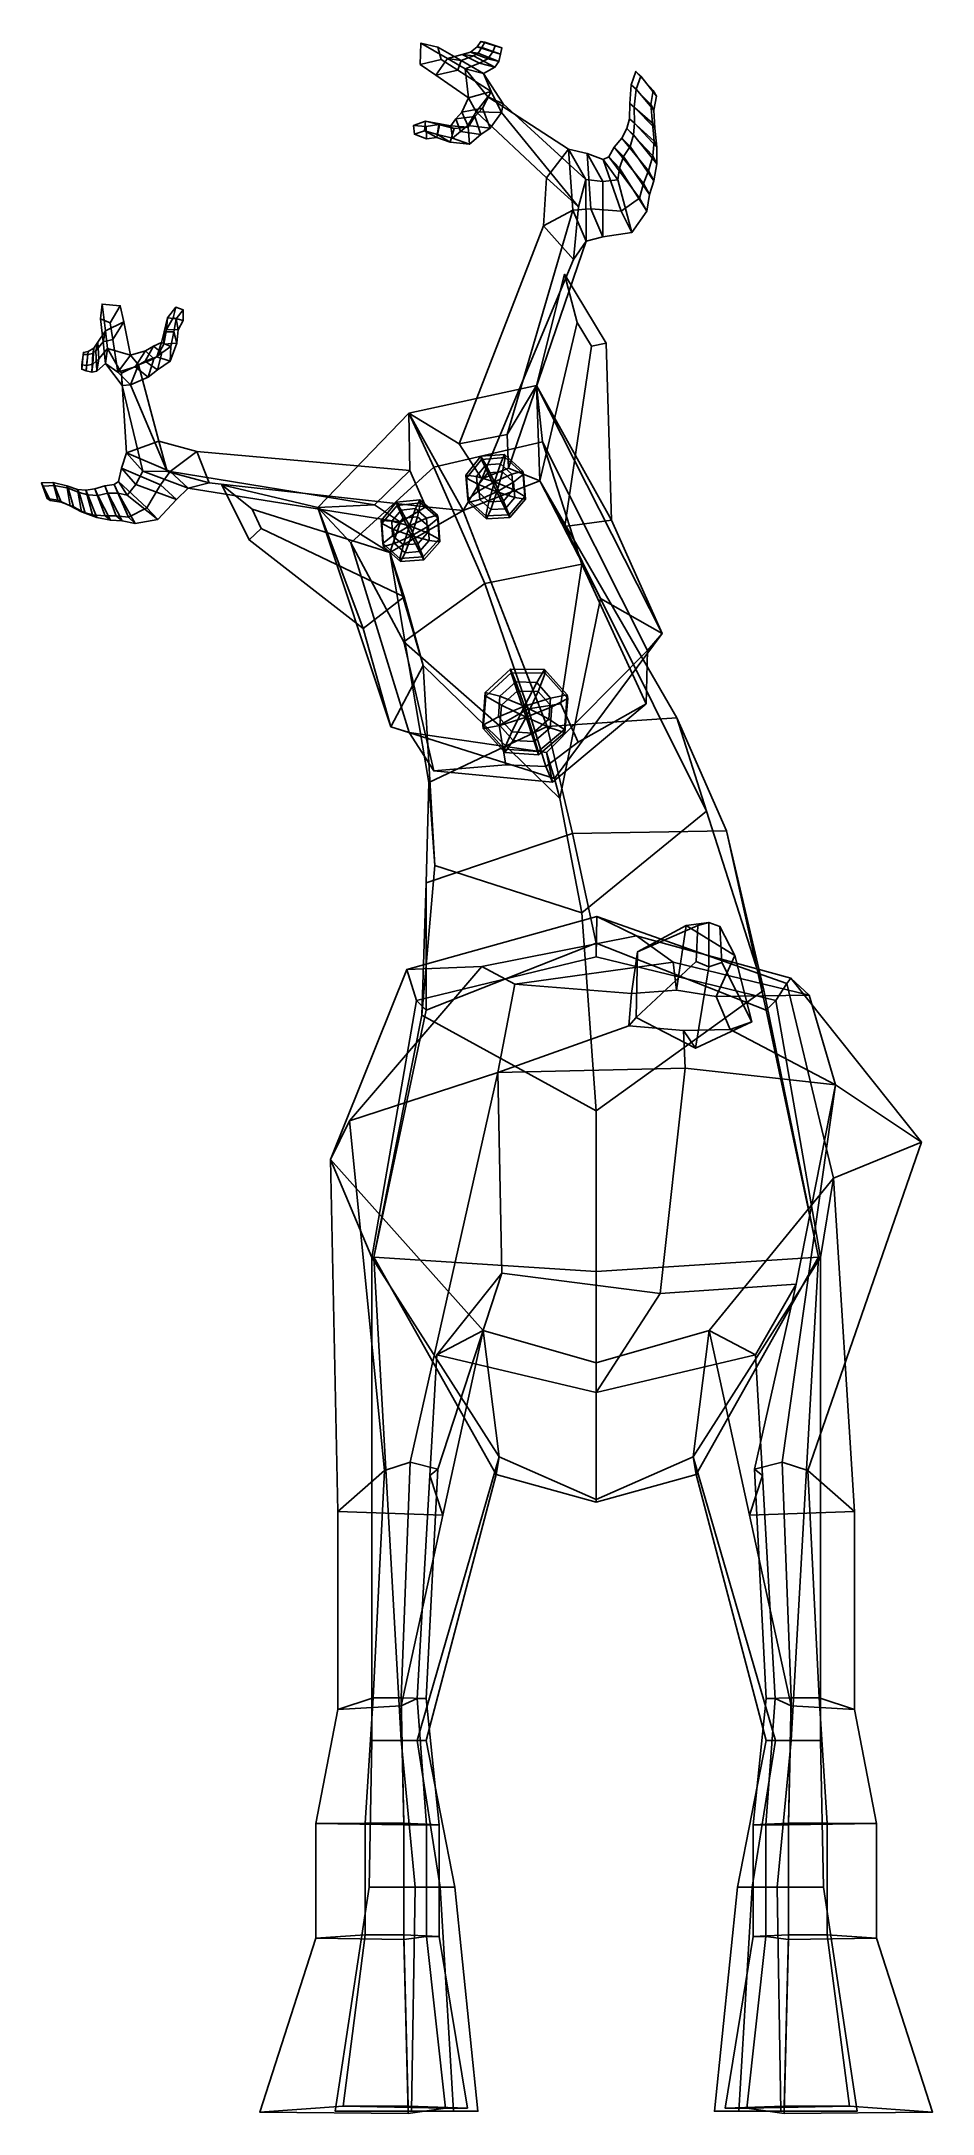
# Model space of a CAD drawing. Extents: x -138 to 84, y -151 to 365.
import ezdxf

# ---------------------------------------------------------------- set-up
doc = ezdxf.new("R2010")
doc.units = 0

msp = doc.modelspace()

# ---------------------------------------------------------------- linework, layer by layer
for points in [[(-43.677269, 364.53476, 189.921265), (-39.453079, 363.567535, 188.595947), (-38.630619, 360.45636, 187.832153), (-43.799561, 359.283447, 189.392532)], [(-37.032749, 360.757965, 192.90889), (-43.677269, 364.53476, 189.921265), (-43.799561, 359.283447, 189.392532), (-39.892303, 356.62616, 191.120209)], [(-37.032749, 360.757965, 192.90889), (-33.609512, 360.261108, 190.594543), (-39.453079, 363.567535, 188.595947), (-43.677269, 364.53476, 189.921265)], [(-33.609512, 360.261108, 190.594543), (-34.454929, 357.855835, 189.098114), (-38.630619, 360.45636, 187.832153), (-39.453079, 363.567535, 188.595947)], [(-32.593262, 358.161011, 194.921829), (-29.042974, 359.561768, 192.013519), (-33.332592, 361.776794, 190.579834), (-37.032749, 360.757965, 192.90889)], [(-37.032749, 360.757965, 192.90889), (-33.332592, 361.776794, 190.579834), (-30.50621, 361.382751, 188.209732), (-33.609512, 360.261108, 190.594543)], [(-33.609512, 360.261108, 190.594543), (-30.50621, 361.382751, 188.209732), (-25.210541, 358.617279, 189.463516), (-28.060537, 357.022278, 192.509476)], [(-29.042974, 359.561768, 192.013519), (-27.007647, 360.636414, 189.600494), (-31.27627, 362.284515, 189.201965), (-33.332592, 361.776794, 190.579834)], [(-33.332592, 361.776794, 190.579834), (-31.27627, 362.284515, 189.201965), (-29.41518, 362.051666, 186.571991), (-30.50621, 361.382751, 188.209732)], [(-27.007647, 360.636414, 189.600494), (-25.715635, 362.37146, 185.291763), (-29.657202, 363.637939, 185.548065), (-31.27627, 362.284515, 189.201965)], [(-31.27627, 362.284515, 189.201965), (-29.657202, 363.637939, 185.548065), (-28.486736, 363.463745, 182.960495), (-29.41518, 362.051666, 186.571991)], [(-30.50621, 361.382751, 188.209732), (-29.41518, 362.051666, 186.571991), (-24.27651, 359.978912, 186.618103), (-25.210541, 358.617279, 189.463516)], [(-25.715635, 362.37146, 185.291763), (-25.121349, 363.880951, 181.447525), (-28.678509, 364.990082, 181.798996), (-29.657202, 363.637939, 185.548065)], [(-29.657202, 363.637939, 185.548065), (-28.678509, 364.990082, 181.798996), (-27.722713, 364.83194, 179.437637), (-28.486736, 363.463745, 182.960495)], [(-29.41518, 362.051666, 186.571991), (-28.486736, 363.463745, 182.960495), (-23.817472, 361.857544, 182.273209), (-24.27651, 359.978912, 186.618103)], [(-23.522728, 363.424438, 178.677521), (-27.722713, 364.83194, 179.437637), (-28.678509, 364.990082, 181.798996), (-25.121349, 363.880951, 181.447525)], [(-28.486736, 363.463745, 182.960495), (-27.722713, 364.83194, 179.437637), (-23.522728, 363.424438, 178.677521), (-23.817472, 361.857544, 182.273209)], [(-24.27651, 359.978912, 186.618103), (-23.817472, 361.857544, 182.273209), (-25.715635, 362.37146, 185.291763), (-27.007647, 360.636414, 189.600494)], [(-23.817472, 361.857544, 182.273209), (-23.522728, 363.424438, 178.677521), (-25.121349, 363.880951, 181.447525), (-25.715635, 362.37146, 185.291763)], [(-39.892303, 356.62616, 191.120209), (-43.799561, 359.283447, 189.392532), (-38.630619, 360.45636, 187.832153), (-34.454929, 357.855835, 189.098114)], [(-31.796001, 350.94754, 194.749527), (-32.593262, 358.161011, 194.921829), (-37.032749, 360.757965, 192.90889), (-39.892303, 356.62616, 191.120209)], [(-31.796001, 350.94754, 194.749527), (-39.892303, 356.62616, 191.120209), (-34.454929, 357.855835, 189.098114), (-26.170574, 352.517639, 191.64238)], [(-26.170574, 352.517639, 191.64238), (-34.454929, 357.855835, 189.098114), (-33.609512, 360.261108, 190.594543), (-28.060537, 357.022278, 192.509476)], [(-28.060537, 357.022278, 192.509476), (-25.210541, 358.617279, 189.463516), (-29.042974, 359.561768, 192.013519), (-32.593262, 358.161011, 194.921829)], [(-26.944538, 351.211517, 197.857147), (-32.593262, 358.161011, 194.921829), (-31.796001, 350.94754, 194.749527), (-29.868637, 347.463989, 196.347855)], [(-26.944538, 351.211517, 197.857147), (-23.196575, 349.489136, 194.466141), (-28.060537, 357.022278, 192.509476), (-32.593262, 358.161011, 194.921829)], [(-25.210541, 358.617279, 189.463516), (-24.27651, 359.978912, 186.618103), (-27.007647, 360.636414, 189.600494), (-29.042974, 359.561768, 192.013519)], [(-23.196575, 349.489136, 194.466141), (-23.58601, 347.2677, 192.859955), (-26.170574, 352.517639, 191.64238), (-28.060537, 357.022278, 192.509476)], [(13.63727, 349.261871, 183.575134), (14.152627, 352.757721, 181.038635), (9.903421, 357.517883, 181.705109), (8.72411, 354.163239, 184.634018)], [(8.72411, 354.163239, 184.634018), (9.903421, 357.517883, 181.705109), (11.147915, 356.334412, 179.142822), (9.931329, 353.06601, 181.72139)], [(14.152627, 352.757721, 181.038635), (14.979355, 351.342987, 178.173157), (11.147915, 356.334412, 179.142822), (9.903421, 357.517883, 181.705109)], [(9.931329, 353.06601, 181.72139), (11.147915, 356.334412, 179.142822), (14.979355, 351.342987, 178.173157), (14.381362, 347.873108, 180.347198)], [(-26.170574, 352.517639, 191.64238), (-28.281334, 348.343292, 189.858429), (-33.469845, 347.376556, 192.716888), (-31.796001, 350.94754, 194.749527)], [(-6.879962, 338.184784, 205.777512), (-26.944538, 351.211517, 197.857147), (-29.868637, 347.463989, 196.347855), (-12.352049, 331.039856, 206.576874)], [(-23.58601, 347.2677, 192.859955), (-26.381578, 343.404633, 190.72403), (-28.281334, 348.343292, 189.858429), (-26.170574, 352.517639, 191.64238)], [(-2.593577, 330.566528, 201.153824), (-23.196575, 349.489136, 194.466141), (-26.944538, 351.211517, 197.857147), (-6.879962, 338.184784, 205.777512)], [(14.00182, 344.66803, 186.474106), (13.63727, 349.261871, 183.575134), (8.72411, 354.163239, 184.634018), (8.374343, 349.557159, 188.083694)], [(8.374343, 349.557159, 188.083694), (8.72411, 354.163239, 184.634018), (9.931329, 353.06601, 181.72139), (9.456735, 348.608246, 184.776703)], [(9.456735, 348.608246, 184.776703), (9.931329, 353.06601, 181.72139), (14.381362, 347.873108, 180.347198), (14.576916, 343.349915, 182.844925)], [(14.381362, 347.873108, 180.347198), (14.979355, 351.342987, 178.173157), (14.152627, 352.757721, 181.038635), (13.63727, 349.261871, 183.575134)], [(-30.205822, 346.31958, 188.742981), (-31.858345, 343.621185, 187.532867), (-36.148232, 343.961151, 190.114944), (-34.926231, 345.705536, 191.360703)], [(-28.281334, 348.343292, 189.858429), (-30.205822, 346.31958, 188.742981), (-34.926231, 345.705536, 191.360703), (-33.469845, 347.376556, 192.716888)], [(-33.469845, 347.376556, 192.716888), (-34.926231, 345.705536, 191.360703), (-33.765942, 342.581482, 192.404495), (-31.996048, 344.023712, 193.989609)], [(-31.796001, 350.94754, 194.749527), (-33.469845, 347.376556, 192.716888), (-31.996048, 344.023712, 193.989609), (-29.868637, 347.463989, 196.347855)], [(-29.868637, 347.463989, 196.347855), (-31.996048, 344.023712, 193.989609), (-26.381578, 343.404633, 190.72403), (-23.58601, 347.2677, 192.859955)], [(-28.759731, 341.784027, 189.382355), (-31.550928, 339.413208, 187.622406), (-31.858345, 343.621185, 187.532867), (-30.205822, 346.31958, 188.742981)], [(-26.381578, 343.404633, 190.72403), (-28.759731, 341.784027, 189.382355), (-30.205822, 346.31958, 188.742981), (-28.281334, 348.343292, 189.858429)], [(-4.413195, 323.810455, 200.051285), (-12.352049, 331.039856, 206.576874), (-29.868637, 347.463989, 196.347855), (-23.58601, 347.2677, 192.859955)], [(-2.593577, 330.566528, 201.153824), (-4.413195, 323.810455, 200.051285), (-23.58601, 347.2677, 192.859955), (-23.196575, 349.489136, 194.466141)], [(14.463466, 340.18103, 189.281067), (14.00182, 344.66803, 186.474106), (8.374343, 349.557159, 188.083694), (8.315987, 345.744446, 190.946732)], [(8.315987, 345.744446, 190.946732), (8.374343, 349.557159, 188.083694), (9.456735, 348.608246, 184.776703), (9.562676, 344.62851, 187.292068)], [(9.562676, 344.62851, 187.292068), (9.456735, 348.608246, 184.776703), (14.576916, 343.349915, 182.844925), (15.139563, 338.663727, 185.263733)], [(14.576916, 343.349915, 182.844925), (14.381362, 347.873108, 180.347198), (13.63727, 349.261871, 183.575134), (14.00182, 344.66803, 186.474106)], [(-39.183434, 344.30423, 184.860016), (-42.352768, 343.780518, 183.470306), (-45.45248, 344.077606, 185.38707), (-42.512836, 345.120667, 187.182465)], [(-42.512836, 345.120667, 187.182465), (-45.45248, 344.077606, 185.38707), (-45.258987, 341.864716, 185.75116), (-42.736965, 342.680359, 187.389328)], [(-42.261597, 340.759216, 183.462143), (-45.258987, 341.864716, 185.75116), (-45.45248, 344.077606, 185.38707), (-42.352768, 343.780518, 183.470306)], [(-42.736965, 342.680359, 187.389328), (-45.258987, 341.864716, 185.75116), (-42.261597, 340.759216, 183.462143), (-39.71352, 341.09259, 184.602386)], [(-38.952446, 344.474304, 188.794479), (-42.512836, 345.120667, 187.182465), (-42.736965, 342.680359, 187.389328), (-39.494232, 341.837433, 188.918213)], [(-39.494232, 341.837433, 188.918213), (-42.736965, 342.680359, 187.389328), (-39.71352, 341.09259, 184.602386), (-36.374714, 339.88147, 185.668045)], [(-35.377445, 343.271729, 186.081161), (-39.183434, 344.30423, 184.860016), (-42.512836, 345.120667, 187.182465), (-38.952446, 344.474304, 188.794479)], [(-39.71352, 341.09259, 184.602386), (-42.261597, 340.759216, 183.462143), (-42.352768, 343.780518, 183.470306), (-39.183434, 344.30423, 184.860016)], [(-36.374714, 339.88147, 185.668045), (-39.71352, 341.09259, 184.602386), (-39.183434, 344.30423, 184.860016), (-35.377445, 343.271729, 186.081161)], [(-36.148232, 343.961151, 190.114944), (-38.952446, 344.474304, 188.794479), (-39.494232, 341.837433, 188.918213), (-35.756409, 340.913727, 190.690582)], [(-35.756409, 340.913727, 190.690582), (-39.494232, 341.837433, 188.918213), (-36.374714, 339.88147, 185.668045), (-31.550928, 339.413208, 187.622406)], [(-31.858345, 343.621185, 187.532867), (-35.377445, 343.271729, 186.081161), (-38.952446, 344.474304, 188.794479), (-36.148232, 343.961151, 190.114944)], [(-31.550928, 339.413208, 187.622406), (-36.374714, 339.88147, 185.668045), (-35.377445, 343.271729, 186.081161), (-31.858345, 343.621185, 187.532867)], [(-34.926231, 345.705536, 191.360703), (-36.148232, 343.961151, 190.114944), (-35.756409, 340.913727, 190.690582), (-33.765942, 342.581482, 192.404495)], [(-33.765942, 342.581482, 192.404495), (-35.756409, 340.913727, 190.690582), (-31.550928, 339.413208, 187.622406), (-28.759731, 341.784027, 189.382355)], [(-31.996048, 344.023712, 193.989609), (-33.765942, 342.581482, 192.404495), (-28.759731, 341.784027, 189.382355), (-26.381578, 343.404633, 190.72403)], [(11.77387, 329.639893, 197.641434), (13.002734, 332.743469, 194.961746), (6.388186, 340.919769, 195.721893), (4.484899, 338.664337, 198.464783)], [(4.484899, 338.664337, 198.464783), (6.388186, 340.919769, 195.721893), (8.49929, 338.786713, 191.477188), (6.812714, 336.316162, 193.754868)], [(13.002734, 332.743469, 194.961746), (14.103507, 336.463501, 191.952332), (7.645159, 343.282837, 193.22287), (6.388186, 340.919769, 195.721893)], [(6.388186, 340.919769, 195.721893), (7.645159, 343.282837, 193.22287), (9.306308, 341.710754, 189.267212), (8.49929, 338.786713, 191.477188)], [(14.103507, 336.463501, 191.952332), (14.463466, 340.18103, 189.281067), (8.315987, 345.744446, 190.946732), (7.645159, 343.282837, 193.22287)], [(7.645159, 343.282837, 193.22287), (8.315987, 345.744446, 190.946732), (9.562676, 344.62851, 187.292068), (9.306308, 341.710754, 189.267212)], [(8.49929, 338.786713, 191.477188), (9.306308, 341.710754, 189.267212), (15.114601, 334.495941, 187.561462), (14.381158, 330.225525, 190.19603)], [(9.306308, 341.710754, 189.267212), (9.562676, 344.62851, 187.292068), (15.139563, 338.663727, 185.263733), (15.114601, 334.495941, 187.561462)], [(15.139563, 338.663727, 185.263733), (14.576916, 343.349915, 182.844925), (14.00182, 344.66803, 186.474106), (14.463466, 340.18103, 189.281067)], [(-5.801746, 322.980316, 209.915146), (-6.879962, 338.184784, 205.777512), (-12.352049, 331.039856, 206.576874), (-13.134386, 319.086121, 210.013779)], [(-5.801746, 322.980316, 209.915146), (-1.314071, 323.330109, 207.710236), (-2.222275, 337.09314, 203.97052), (-6.879962, 338.184784, 205.777512)], [(-6.879962, 338.184784, 205.777512), (-2.222275, 337.09314, 203.97052), (1.617535, 330.13382, 199.81601), (-2.593577, 330.566528, 201.153824)], [(-1.314071, 323.330109, 207.710236), (6.225173, 322.731934, 204.845932), (1.749665, 335.563843, 202.753738), (-2.222275, 337.09314, 203.97052)], [(-2.222275, 337.09314, 203.97052), (1.749665, 335.563843, 202.753738), (5.374367, 330.480164, 198.105896), (1.617535, 330.13382, 199.81601)], [(6.225173, 322.731934, 204.845932), (10.80043, 325.961365, 200.615906), (3.119257, 336.25, 201.152145), (1.749665, 335.563843, 202.753738)], [(1.749665, 335.563843, 202.753738), (3.119257, 336.25, 201.152145), (5.821552, 333.428833, 196.021606), (5.374367, 330.480164, 198.105896)], [(10.80043, 325.961365, 200.615906), (11.77387, 329.639893, 197.641434), (4.484899, 338.664337, 198.464783), (3.119257, 336.25, 201.152145)], [(3.119257, 336.25, 201.152145), (4.484899, 338.664337, 198.464783), (6.812714, 336.316162, 193.754868), (5.821552, 333.428833, 196.021606)], [(5.821552, 333.428833, 196.021606), (6.812714, 336.316162, 193.754868), (13.281681, 326.856384, 192.354401), (12.583162, 322.68158, 194.824356)], [(6.812714, 336.316162, 193.754868), (8.49929, 338.786713, 191.477188), (14.381158, 330.225525, 190.19603), (13.281681, 326.856384, 192.354401)], [(14.381158, 330.225525, 190.19603), (15.114601, 334.495941, 187.561462), (14.103507, 336.463501, 191.952332), (13.002734, 332.743469, 194.961746)], [(15.114601, 334.495941, 187.561462), (15.139563, 338.663727, 185.263733), (14.463466, 340.18103, 189.281067), (14.103507, 336.463501, 191.952332)], [(-13.134386, 319.086121, 210.013779), (-12.352049, 331.039856, 206.576874), (-4.413195, 323.810455, 200.051285), (-5.665462, 310.66571, 202.209747)], [(-2.515645, 315.253662, 204.02623), (-5.665462, 310.66571, 202.209747), (-4.413195, 323.810455, 200.051285), (-2.593577, 330.566528, 201.153824)], [(-2.593577, 330.566528, 201.153824), (1.617535, 330.13382, 199.81601), (1.651019, 316.275085, 202.408569), (-2.515645, 315.253662, 204.02623)], [(1.617535, 330.13382, 199.81601), (5.374367, 330.480164, 198.105896), (8.90553, 317.406342, 199.279968), (1.651019, 316.275085, 202.408569)], [(5.374367, 330.480164, 198.105896), (5.821552, 333.428833, 196.021606), (12.583162, 322.68158, 194.824356), (8.90553, 317.406342, 199.279968)], [(13.281681, 326.856384, 192.354401), (14.381158, 330.225525, 190.19603), (13.002734, 332.743469, 194.961746), (11.77387, 329.639893, 197.641434)], [(8.90553, 317.406342, 199.279968), (12.583162, 322.68158, 194.824356), (10.80043, 325.961365, 200.615906), (6.225173, 322.731934, 204.845932)], [(12.583162, 322.68158, 194.824356), (13.281681, 326.856384, 192.354401), (11.77387, 329.639893, 197.641434), (10.80043, 325.961365, 200.615906)], [(-34.116066, 264.76239, 218.683929), (-22.178825, 267.054382, 218.523697), (-5.801746, 322.980316, 209.915146), (-13.134386, 319.086121, 210.013779)], [(-22.178825, 267.054382, 218.523697), (-21.842419, 258.664276, 209.890015), (-2.515645, 315.253662, 204.02623), (-5.801746, 322.980316, 209.915146)], [(-2.515645, 315.253662, 204.02623), (1.651019, 316.275085, 202.408569), (-1.314071, 323.330109, 207.710236), (-5.801746, 322.980316, 209.915146)], [(1.651019, 316.275085, 202.408569), (8.90553, 317.406342, 199.279968), (6.225173, 322.731934, 204.845932), (-1.314071, 323.330109, 207.710236)], [(-34.116066, 264.76239, 218.683929), (-13.134386, 319.086121, 210.013779), (-5.665462, 310.66571, 202.209747), (-28.440056, 256.021576, 206.80426)], [(-21.842419, 258.664276, 209.890015), (-28.440056, 256.021576, 206.80426), (-5.665462, 310.66571, 202.209747), (-2.515645, 315.253662, 204.02623)], [(-4.692353, 294.936401, 209.122589), (-14.047256, 255.572922, 206.80957), (-14.841399, 279.275391, 229.782669), (-7.926212, 306.977966, 216.238525)], [(2.481241, 289.811829, 213.087158), (-7.926212, 306.977966, 216.238525), (-14.841399, 279.275391, 229.782669), (3.817433, 245.749481, 224.534546)], [(-7.926212, 306.977966, 216.238525), (2.481241, 289.811829, 213.087158), (-1.15067, 289.069305, 208.084213), (-4.692353, 294.936401, 209.122589)], [(-123.009964, 299.554413, 182.355652), (-118.481079, 299.15567, 182.498764), (-120.991753, 294.907867, 180.39447), (-123.393089, 295.886139, 180.825928)], [(-122.154457, 292.928864, 185.203918), (-123.009964, 299.554413, 182.355652), (-123.393089, 295.886139, 180.825928), (-122.717339, 290.163757, 182.723541)], [(-122.154457, 292.928864, 185.203918), (-117.618195, 295.154816, 184.184525), (-118.481079, 299.15567, 182.498764), (-123.009964, 299.554413, 182.355652)], [(-122.717339, 290.163757, 182.723541), (-123.393089, 295.886139, 180.825928), (-120.991753, 294.907867, 180.39447), (-120.322594, 290.78067, 181.614014)], [(-115.971535, 286.8461, 187.759811), (-117.618195, 295.154816, 184.184525), (-122.154457, 292.928864, 185.203918), (-121.651779, 288.508942, 187.141693)], [(-117.618195, 295.154816, 184.184525), (-120.322594, 290.78067, 181.614014), (-120.991753, 294.907867, 180.39447), (-118.481079, 299.15567, 182.498764)], [(-115.971535, 286.8461, 187.759811), (-119.14061, 282.589935, 184.102448), (-120.322594, 290.78067, 181.614014), (-117.618195, 295.154816, 184.184525)], [(-107.637299, 289.598511, 180.359421), (-107.539154, 292.684784, 183.190475), (-106.704674, 296.134735, 181.830841), (-107.007851, 293.27121, 179.355576)], [(-107.539154, 292.684784, 183.190475), (-105.134163, 292.655548, 183.633652), (-104.570969, 295.860107, 182.310272), (-106.704674, 296.134735, 181.830841)], [(-107.007851, 293.27121, 179.355576), (-106.704674, 296.134735, 181.830841), (-104.665756, 298.764038, 180.424057), (-105.32782, 296.131989, 178.304916)], [(-104.090637, 293.14505, 179.478439), (-107.007851, 293.27121, 179.355576), (-105.32782, 296.131989, 178.304916), (-102.795677, 295.458618, 178.600067)], [(-106.704674, 296.134735, 181.830841), (-104.570969, 295.860107, 182.310272), (-102.868431, 298.130737, 180.995819), (-104.665756, 298.764038, 180.424057)], [(-102.795677, 295.458618, 178.600067), (-105.32782, 296.131989, 178.304916), (-104.665756, 298.764038, 180.424057), (-102.868431, 298.130737, 180.995819)], [(-105.134163, 292.655548, 183.633652), (-104.401749, 289.845215, 180.381439), (-104.090637, 293.14505, 179.478439), (-104.570969, 295.860107, 182.310272)], [(-104.570969, 295.860107, 182.310272), (-104.090637, 293.14505, 179.478439), (-102.795677, 295.458618, 178.600067), (-102.868431, 298.130737, 180.995819)], [(-1.15067, 289.069305, 208.084213), (-7.798666, 244.166031, 205.169525), (-14.047256, 255.572922, 206.80957), (-4.692353, 294.936401, 209.122589)], [(-124.064148, 290.099945, 182.500809), (-124.54541, 287.897217, 180.007645), (-125.3619, 287.234344, 178.237183), (-125.089005, 288.544525, 180.927841)], [(-123.846642, 285.961365, 183.846893), (-124.064148, 290.099945, 182.500809), (-125.089005, 288.544525, 180.927841), (-125.288292, 284.636078, 181.197449)], [(-122.154457, 292.928864, 185.203918), (-122.717339, 290.163757, 182.723541), (-124.54541, 287.897217, 180.007645), (-124.064148, 290.099945, 182.500809)], [(-122.717339, 290.163757, 182.723541), (-122.162941, 284.738617, 184.565582), (-124.302765, 282.868866, 181.175278), (-124.54541, 287.897217, 180.007645)], [(-121.651779, 288.508942, 187.141693), (-122.154457, 292.928864, 185.203918), (-124.064148, 290.099945, 182.500809), (-123.846642, 285.961365, 183.846893)], [(-119.14061, 282.589935, 184.102448), (-122.162941, 284.738617, 184.565582), (-122.717339, 290.163757, 182.723541), (-120.322594, 290.78067, 181.614014)], [(-114.800354, 283.940399, 182.979462), (-112.25444, 287.957428, 186.294235), (-110.228745, 289.089722, 185.258362), (-112.320381, 285.374207, 182.250641)], [(-112.320381, 285.374207, 182.250641), (-110.228745, 289.089722, 185.258362), (-108.23056, 289.980072, 184.317474), (-109.374046, 286.443542, 181.476074)], [(-112.25444, 287.957428, 186.294235), (-110.127998, 285.952454, 187.795532), (-108.145317, 287.396362, 186.527618), (-110.228745, 289.089722, 185.258362)], [(-110.228745, 289.089722, 185.258362), (-108.145317, 287.396362, 186.527618), (-105.877876, 288.996674, 185.172287), (-108.23056, 289.980072, 184.317474)], [(-109.374046, 286.443542, 181.476074), (-108.23056, 289.980072, 184.317474), (-107.539154, 292.684784, 183.190475), (-107.637299, 289.598511, 180.359421)], [(-106.030533, 285.339539, 181.976669), (-109.374046, 286.443542, 181.476074), (-107.637299, 289.598511, 180.359421), (-104.401749, 289.845215, 180.381439)], [(-108.23056, 289.980072, 184.317474), (-105.877876, 288.996674, 185.172287), (-105.134163, 292.655548, 183.633652), (-107.539154, 292.684784, 183.190475)], [(-104.401749, 289.845215, 180.381439), (-107.637299, 289.598511, 180.359421), (-107.007851, 293.27121, 179.355576), (-104.090637, 293.14505, 179.478439)], [(-105.877876, 288.996674, 185.172287), (-106.030533, 285.339539, 181.976669), (-104.401749, 289.845215, 180.381439), (-105.134163, 292.655548, 183.633652)], [(2.481241, 289.811829, 213.087158), (3.817433, 245.749481, 224.534546), (-7.798666, 244.166031, 205.169525), (-1.15067, 289.069305, 208.084213)], [(-128.078415, 283.325623, 169.896011), (-128.044037, 284.398224, 172.670151), (-127.685585, 287.516479, 173.141098), (-127.729805, 286.97052, 170.77597)], [(-126.589554, 287.039276, 174.454102), (-126.949707, 282.951508, 173.632584), (-128.078415, 283.325623, 169.896011), (-127.729805, 286.97052, 170.77597)], [(-126.949707, 282.951508, 173.632584), (-126.869133, 284.26062, 176.666443), (-128.044037, 284.398224, 172.670151), (-128.078415, 283.325623, 169.896011)], [(-126.869133, 284.26062, 176.666443), (-126.501846, 287.747375, 177.056091), (-127.685585, 287.516479, 173.141098), (-128.044037, 284.398224, 172.670151)], [(-126.501846, 287.747375, 177.056091), (-126.589554, 287.039276, 174.454102), (-127.729805, 286.97052, 170.77597), (-127.685585, 287.516479, 173.141098)], [(-125.3619, 287.234344, 178.237183), (-125.558487, 282.586487, 178.152954), (-126.949707, 282.951508, 173.632584), (-126.589554, 287.039276, 174.454102)], [(-125.558487, 282.586487, 178.152954), (-125.288292, 284.636078, 181.197449), (-126.869133, 284.26062, 176.666443), (-126.949707, 282.951508, 173.632584)], [(-125.288292, 284.636078, 181.197449), (-125.089005, 288.544525, 180.927841), (-126.501846, 287.747375, 177.056091), (-126.869133, 284.26062, 176.666443)], [(-125.089005, 288.544525, 180.927841), (-125.3619, 287.234344, 178.237183), (-126.589554, 287.039276, 174.454102), (-126.501846, 287.747375, 177.056091)], [(-124.54541, 287.897217, 180.007645), (-124.302765, 282.868866, 181.175278), (-125.558487, 282.586487, 178.152954), (-125.3619, 287.234344, 178.237183)], [(-124.302765, 282.868866, 181.175278), (-123.846642, 285.961365, 183.846893), (-125.288292, 284.636078, 181.197449), (-125.558487, 282.586487, 178.152954)], [(-122.162941, 284.738617, 184.565582), (-121.651779, 288.508942, 187.141693), (-123.846642, 285.961365, 183.846893), (-124.302765, 282.868866, 181.175278)], [(-118.220619, 282.347534, 190.41127), (-121.651779, 288.508942, 187.141693), (-122.162941, 284.738617, 184.565582), (-118.045586, 279.26889, 187.002838)], [(-118.045586, 279.26889, 187.002838), (-122.162941, 284.738617, 184.565582), (-119.14061, 282.589935, 184.102448), (-115.987137, 279.41449, 185.701538)], [(-118.220619, 282.347534, 190.41127), (-113.939621, 284.446686, 189.574203), (-115.971535, 286.8461, 187.759811), (-121.651779, 288.508942, 187.141693)], [(-119.14061, 282.589935, 184.102448), (-115.971535, 286.8461, 187.759811), (-112.25444, 287.957428, 186.294235), (-114.800354, 283.940399, 182.979462)], [(-115.987137, 279.41449, 185.701538), (-119.14061, 282.589935, 184.102448), (-114.800354, 283.940399, 182.979462), (-111.58461, 281.344116, 184.225143)], [(-116.924934, 262.48111, 198.254578), (-108.891937, 265.40152, 200.124344), (-113.939621, 284.446686, 189.574203), (-118.220619, 282.347534, 190.41127)], [(-113.939621, 284.446686, 189.574203), (-115.987137, 279.41449, 185.701538), (-111.58461, 281.344116, 184.225143), (-110.127998, 285.952454, 187.795532)], [(-106.818726, 257.88623, 193.890488), (-115.987137, 279.41449, 185.701538), (-113.939621, 284.446686, 189.574203), (-108.891937, 265.40152, 200.124344)], [(-115.971535, 286.8461, 187.759811), (-113.939621, 284.446686, 189.574203), (-110.127998, 285.952454, 187.795532), (-112.25444, 287.957428, 186.294235)], [(-111.58461, 281.344116, 184.225143), (-114.800354, 283.940399, 182.979462), (-112.320381, 285.374207, 182.250641), (-109.214531, 283.219147, 183.253082)], [(-109.214531, 283.219147, 183.253082), (-112.320381, 285.374207, 182.250641), (-109.374046, 286.443542, 181.476074), (-106.030533, 285.339539, 181.976669)], [(-110.127998, 285.952454, 187.795532), (-111.58461, 281.344116, 184.225143), (-109.214531, 283.219147, 183.253082), (-108.145317, 287.396362, 186.527618)], [(-108.145317, 287.396362, 186.527618), (-109.214531, 283.219147, 183.253082), (-106.030533, 285.339539, 181.976669), (-105.877876, 288.996674, 185.172287)], [(-112.910095, 257.926147, 194.22142), (-116.924934, 262.48111, 198.254578), (-118.220619, 282.347534, 190.41127), (-118.045586, 279.26889, 187.002838)], [(-112.910095, 257.926147, 194.22142), (-118.045586, 279.26889, 187.002838), (-115.987137, 279.41449, 185.701538), (-106.818726, 257.88623, 193.890488)], [(-22.178825, 267.054382, 218.523697), (-34.116066, 264.76239, 218.683929), (-46.644699, 272.361603, 230.165192), (-14.841399, 279.275391, 229.782669)], [(-14.841399, 279.275391, 229.782669), (-46.644699, 272.361603, 230.165192), (-40.428883, 258.910461, 251.536072), (-13.343369, 265.283356, 251.465546)], [(-21.842419, 258.664276, 209.890015), (-22.178825, 267.054382, 218.523697), (-14.841399, 279.275391, 229.782669), (-14.047256, 255.572922, 206.80957)], [(-14.841399, 279.275391, 229.782669), (-13.343369, 265.283356, 251.465546), (12.761751, 213.258102, 244.191986), (16.412306, 217.487885, 221.016708)], [(-55.186428, 249.590515, 217.166748), (-69.329529, 248.868149, 227.297501), (-46.644699, 272.361603, 230.165192), (-46.427155, 258.098053, 218.154755)], [(-69.329529, 248.868149, 227.297501), (-61.126526, 240.083557, 249.513519), (-40.428883, 258.910461, 251.536072), (-46.644699, 272.361603, 230.165192)], [(-28.440056, 256.021576, 206.80426), (-33.105865, 248.130142, 198.675064), (-46.644699, 272.361603, 230.165192), (-34.116066, 264.76239, 218.683929)], [(-42.408726, 249.026489, 206.288498), (-46.427155, 258.098053, 218.154755), (-46.644699, 272.361603, 230.165192), (-33.105865, 248.130142, 198.675064)], [(-106.067101, 257.854736, 203.778275), (-99.441978, 262.801819, 204.690308), (-108.891937, 265.40152, 200.124344), (-116.924934, 262.48111, 198.254578)], [(-99.441978, 262.801819, 204.690308), (-96.37957, 255.0448, 197.242783), (-106.818726, 257.88623, 193.890488), (-108.891937, 265.40152, 200.124344)], [(-40.428883, 258.910461, 251.536072), (-27.731638, 229.952408, 276.067261), (-3.547276, 234.789261, 275.869507), (-13.343369, 265.283356, 251.465546)], [(12.470236, 200.002853, 275.655365), (12.761751, 213.258102, 244.191986), (-13.343369, 265.283356, 251.465546), (-3.547276, 234.789261, 275.869507)], [(-108.488083, 254.566803, 201.304108), (-118.198174, 258.704315, 196.306458), (-118.927414, 255.366867, 195.034668), (-111.862015, 248.785889, 198.111237)], [(-118.198174, 258.704315, 196.306458), (-114.636024, 254.620773, 192.700043), (-116.740417, 251.923874, 190.769455), (-118.927414, 255.366867, 195.034668)], [(-106.067101, 257.854736, 203.778275), (-116.924934, 262.48111, 198.254578), (-118.198174, 258.704315, 196.306458), (-108.488083, 254.566803, 201.304108)], [(-116.924934, 262.48111, 198.254578), (-112.910095, 257.926147, 194.22142), (-114.636024, 254.620773, 192.700043), (-118.198174, 258.704315, 196.306458)], [(-106.067101, 257.854736, 203.778275), (-55.186428, 249.590515, 217.166748), (-46.427155, 258.098053, 218.154755), (-99.441978, 262.801819, 204.690308)], [(-46.427155, 258.098053, 218.154755), (-42.408726, 249.026489, 206.288498), (-96.37957, 255.0448, 197.242783), (-99.441978, 262.801819, 204.690308)], [(-40.428883, 258.910461, 251.536072), (-61.126526, 240.083557, 249.513519), (-47.854179, 215.458176, 274.621002), (-27.731638, 229.952408, 276.067261)], [(-21.842419, 258.664276, 209.890015), (-14.047256, 255.572922, 206.80957), (-33.105865, 248.130142, 198.675064), (-28.440056, 256.021576, 206.80426)], [(-32.262196, 256.199707, 264.065369), (-28.541645, 260.882904, 264.623322), (-28.733654, 261.667877, 259.809082), (-32.44907, 256.976105, 259.249481)], [(-29.787527, 256.645538, 255.10791), (-32.44907, 256.976105, 259.249481), (-28.733654, 261.667877, 259.809082), (-27.47654, 259.53595, 255.448715)], [(-29.310539, 254.633636, 267.720062), (-26.991354, 257.510101, 268.058228), (-28.541645, 260.882904, 264.623322), (-32.262196, 256.199707, 264.065369)], [(-25.294186, 255.266464, 253.220367), (-29.787527, 256.645538, 255.10791), (-27.47654, 259.53595, 255.448715)], [(-22.669422, 261.355865, 264.472046), (-22.856293, 262.132233, 259.656189), (-28.733654, 261.667877, 259.809082), (-28.541645, 260.882904, 264.623322)], [(-23.842936, 259.795105, 255.352966), (-27.47654, 259.53595, 255.448715), (-28.733654, 261.667877, 259.809082), (-22.856293, 262.132233, 259.656189)], [(-23.365948, 257.783234, 267.965118), (-22.669422, 261.355865, 264.472046), (-28.541645, 260.882904, 264.623322), (-26.991354, 257.510101, 268.058228)], [(-25.294186, 255.266464, 253.220367), (-27.47654, 259.53595, 255.448715), (-23.842936, 259.795105, 255.352966)], [(-21.018753, 257.217407, 254.875946), (-25.294186, 255.266464, 253.220367), (-23.842936, 259.795105, 255.352966)], [(-18.268396, 257.956238, 258.877991), (-21.018753, 257.217407, 254.875946), (-23.842936, 259.795105, 255.352966), (-22.856293, 262.132233, 259.656189)], [(-20.561287, 255.239349, 267.494324), (-18.093662, 257.200684, 263.697754), (-22.669422, 261.355865, 264.472046), (-23.365948, 257.783234, 267.965118)], [(-18.093662, 257.200684, 263.697754), (-18.268396, 257.956238, 258.877991), (-22.856293, 262.132233, 259.656189), (-22.669422, 261.355865, 264.472046)], [(-134.007797, 250.686005, 174.046173), (-135.218582, 255.122467, 174.790359), (-138.117218, 255.023911, 171.458633), (-136.687683, 251.130554, 171.131958)], [(-135.218582, 255.122467, 174.790359), (-134.842514, 254.359848, 171.993317), (-137.714218, 254.197617, 169.017822), (-138.117218, 255.023911, 171.458633)], [(-136.687683, 251.130554, 171.131958), (-138.117218, 255.023911, 171.458633), (-137.714218, 254.197617, 169.017822), (-135.929947, 250.608749, 168.437439)], [(-134.842514, 254.359848, 171.993317), (-133.211761, 250.251801, 170.992126), (-135.929947, 250.608749, 168.437439), (-137.714218, 254.197617, 169.017822)], [(-131.001846, 249.304794, 177.38356), (-131.822235, 254.292328, 178.723831), (-135.218582, 255.122467, 174.790359), (-134.007797, 250.686005, 174.046173)], [(-131.822235, 254.292328, 178.723831), (-131.481247, 253.672897, 175.524185), (-134.842514, 254.359848, 171.993317), (-135.218582, 255.122467, 174.790359)], [(-131.481247, 253.672897, 175.524185), (-130.159409, 249.030228, 173.929932), (-133.211761, 250.251801, 170.992126), (-134.842514, 254.359848, 171.993317)], [(-128.135361, 247.826538, 180.601761), (-129.128235, 253.384521, 181.965164), (-131.822235, 254.292328, 178.723831), (-131.001846, 249.304794, 177.38356)], [(-129.128235, 253.384521, 181.965164), (-128.737671, 252.628967, 178.428879), (-131.481247, 253.672897, 175.524185), (-131.822235, 254.292328, 178.723831)], [(-128.737671, 252.628967, 178.428879), (-127.194542, 247.451248, 176.775696), (-130.159409, 249.030228, 173.929932), (-131.481247, 253.672897, 175.524185)], [(-125.394142, 247.092087, 183.637634), (-127.095627, 253.225388, 184.508682), (-129.128235, 253.384521, 181.965164), (-128.135361, 247.826538, 180.601761)], [(-127.095627, 253.225388, 184.508682), (-126.567108, 252.081924, 180.699356), (-128.737671, 252.628967, 178.428879), (-129.128235, 253.384521, 181.965164)], [(-122.271294, 246.850647, 187.037048), (-124.850563, 253.504379, 187.290237), (-127.095627, 253.225388, 184.508682), (-125.394142, 247.092087, 183.637634)], [(-124.850563, 253.504379, 187.290237), (-124.121407, 251.912872, 183.226364), (-126.567108, 252.081924, 180.699356), (-127.095627, 253.225388, 184.508682)], [(-119.502991, 246.842255, 190.049896), (-122.370476, 254.275055, 190.334503), (-124.850563, 253.504379, 187.290237), (-122.271294, 246.850647, 187.037048)], [(-122.370476, 254.275055, 190.334503), (-121.555984, 252.49118, 185.816757), (-124.121407, 251.912872, 183.226364), (-124.850563, 253.504379, 187.290237)], [(-116.467926, 246.451355, 193.390167), (-120.035683, 254.591537, 193.308899), (-122.370476, 254.275055, 190.334503), (-119.502991, 246.842255, 190.049896)], [(-120.035683, 254.591537, 193.308899), (-119.036201, 252.428223, 188.3974), (-121.555984, 252.49118, 185.816757), (-122.370476, 254.275055, 190.334503)], [(-111.862015, 248.785889, 198.111237), (-118.927414, 255.366867, 195.034668), (-120.035683, 254.591537, 193.308899), (-116.467926, 246.451355, 193.390167)], [(-118.927414, 255.366867, 195.034668), (-116.740417, 251.923874, 190.769455), (-119.036201, 252.428223, 188.3974), (-120.035683, 254.591537, 193.308899)], [(-114.636024, 254.620773, 192.700043), (-104.512909, 250.888809, 196.545029), (-109.17215, 245.882446, 192.965164), (-116.740417, 251.923874, 190.769455)], [(-112.910095, 257.926147, 194.22142), (-101.604103, 253.732483, 198.467667), (-104.512909, 250.888809, 196.545029), (-114.636024, 254.620773, 192.700043)], [(-101.604103, 253.732483, 198.467667), (-112.910095, 257.926147, 194.22142), (-106.818726, 257.88623, 193.890488), (-96.37957, 255.0448, 197.242783)], [(-104.512909, 250.888809, 196.545029), (-108.488083, 254.566803, 201.304108), (-111.862015, 248.785889, 198.111237), (-109.17215, 245.882446, 192.965164)], [(-101.604103, 253.732483, 198.467667), (-106.067101, 257.854736, 203.778275), (-108.488083, 254.566803, 201.304108), (-104.512909, 250.888809, 196.545029)], [(-55.186428, 249.590515, 217.166748), (-106.067101, 257.854736, 203.778275), (-101.604103, 253.732483, 198.467667), (-48.682209, 245.23732, 208.901001)], [(-48.682209, 245.23732, 208.901001), (-101.604103, 253.732483, 198.467667), (-96.37957, 255.0448, 197.242783), (-42.408726, 249.026489, 206.288498)], [(-93.213882, 254.539886, 211.543686), (-85.623383, 248.482758, 205.223633), (-83.385345, 243.627136, 204.404663), (-86.367729, 240.79808, 209.124802)], [(-85.623383, 248.482758, 205.223633), (-93.213882, 254.539886, 211.543686), (-69.329529, 248.868149, 227.297501), (-51.346714, 237.704071, 205.546844)], [(-86.367729, 240.79808, 209.124802), (-57.982231, 218.779907, 222.792343), (-69.329529, 248.868149, 227.297501), (-93.213882, 254.539886, 211.543686)], [(20.117697, 196.508926, 163.887314), (-12.192731, 194.358765, 159.572784), (-33.105865, 248.130142, 198.675064), (-14.047256, 255.572922, 206.80957)], [(-31.754515, 250.131592, 263.159973), (-32.262196, 256.199707, 264.065369), (-32.44907, 256.976105, 259.249481), (-31.929247, 250.887161, 258.340179)], [(-31.929247, 250.887161, 258.340179), (-32.44907, 256.976105, 259.249481), (-29.787527, 256.645538, 255.10791), (-29.461622, 252.848511, 254.543594)], [(-29.004156, 250.870392, 267.161987), (-29.310539, 254.633636, 267.720062), (-32.262196, 256.199707, 264.065369), (-31.754515, 250.131592, 263.159973)], [(-29.461622, 252.848511, 254.543594), (-29.787527, 256.645538, 255.10791), (-25.294186, 255.266464, 253.220367)], [(-26.693146, 250.315628, 254.085403), (-29.461622, 252.848511, 254.543594), (-25.294186, 255.266464, 253.220367)], [(-24.728725, 252.821396, 268.817566), (-26.991354, 257.510101, 268.058228), (-29.310539, 254.633636, 267.720062)], [(-24.728725, 252.821396, 268.817566), (-29.310539, 254.633636, 267.720062), (-29.004156, 250.870392, 267.161987)], [(-24.728725, 252.821396, 268.817566), (-23.365948, 257.783234, 267.965118), (-26.991354, 257.510101, 268.058228)], [(-23.064922, 250.498688, 253.988632), (-26.693146, 250.315628, 254.085403), (-25.294186, 255.266464, 253.220367)], [(-20.698235, 253.344238, 254.310608), (-25.294186, 255.266464, 253.220367), (-21.018753, 257.217407, 254.875946)], [(-23.064922, 250.498688, 253.988632), (-25.294186, 255.266464, 253.220367), (-20.698235, 253.344238, 254.310608)], [(-24.728725, 252.821396, 268.817566), (-20.561287, 255.239349, 267.494324), (-23.365948, 257.783234, 267.965118)], [(-20.259909, 251.400162, 266.93512), (-20.561287, 255.239349, 267.494324), (-24.728725, 252.821396, 268.817566)], [(-21.623331, 247.093964, 257.455566), (-23.064922, 250.498688, 253.988632), (-20.698235, 253.344238, 254.310608), (-17.762379, 251.668106, 257.965942)], [(-17.762379, 251.668106, 257.965942), (-20.698235, 253.344238, 254.310608), (-21.018753, 257.217407, 254.875946), (-18.268396, 257.956238, 258.877991)], [(-17.599403, 250.933655, 262.789429), (-18.093662, 257.200684, 263.697754), (-20.561287, 255.239349, 267.494324), (-20.259909, 251.400162, 266.93512)], [(-17.599403, 250.933655, 262.789429), (-17.762379, 251.668106, 257.965942), (-18.268396, 257.956238, 258.877991), (-18.093662, 257.200684, 263.697754)], [(20.117697, 196.508926, 163.887314), (-14.047256, 255.572922, 206.80957), (1.058593, 226.194122, 202.863388), (27.452393, 173.271896, 178.951355)], [(-133.211761, 250.251801, 170.992126), (-134.007797, 250.686005, 174.046173), (-136.687683, 251.130554, 171.131958), (-135.929947, 250.608749, 168.437439)], [(-130.159409, 249.030228, 173.929932), (-131.001846, 249.304794, 177.38356), (-134.007797, 250.686005, 174.046173), (-133.211761, 250.251801, 170.992126)], [(-127.194542, 247.451248, 176.775696), (-128.135361, 247.826538, 180.601761), (-131.001846, 249.304794, 177.38356), (-130.159409, 249.030228, 173.929932)], [(-126.567108, 252.081924, 180.699356), (-124.298149, 246.38121, 179.466522), (-127.194542, 247.451248, 176.775696), (-128.737671, 252.628967, 178.428879)], [(-124.298149, 246.38121, 179.466522), (-125.394142, 247.092087, 183.637634), (-128.135361, 247.826538, 180.601761), (-127.194542, 247.451248, 176.775696)], [(-124.121407, 251.912872, 183.226364), (-120.964844, 245.742233, 182.524536), (-124.298149, 246.38121, 179.466522), (-126.567108, 252.081924, 180.699356)], [(-121.555984, 252.49118, 185.816757), (-118.050682, 245.588211, 185.034561), (-120.964844, 245.742233, 182.524536), (-124.121407, 251.912872, 183.226364)], [(-119.036201, 252.428223, 188.3974), (-114.793976, 244.867874, 187.89946), (-118.050682, 245.588211, 185.034561), (-121.555984, 252.49118, 185.816757)], [(-116.740417, 251.923874, 190.769455), (-109.17215, 245.882446, 192.965164), (-114.793976, 244.867874, 187.89946), (-119.036201, 252.428223, 188.3974)], [(-109.17215, 245.882446, 192.965164), (-111.862015, 248.785889, 198.111237), (-116.467926, 246.451355, 193.390167), (-114.793976, 244.867874, 187.89946)], [(-83.385345, 243.627136, 204.404663), (-85.623383, 248.482758, 205.223633), (-51.346714, 237.704071, 205.546844), (-47.797756, 226.638809, 204.032806)], [(-48.682209, 245.23732, 208.901001), (-51.346714, 237.704071, 205.546844), (-69.329529, 248.868149, 227.297501), (-55.186428, 249.590515, 217.166748)], [(-69.329529, 248.868149, 227.297501), (-51.12603, 194.26445, 219.826889), (-46.596458, 192.875809, 243.149139), (-61.126526, 240.083557, 249.513519)], [(-53.338383, 244.871277, 263.171844), (-49.555607, 249.412231, 263.705231), (-49.747616, 250.197205, 258.890991), (-53.525253, 245.647675, 258.355988)], [(-50.92041, 245.448837, 254.236771), (-53.525253, 245.647675, 258.355988), (-49.747616, 250.197205, 258.890991), (-48.571499, 248.25087, 254.562576)], [(-50.443417, 243.436951, 266.848907), (-48.086315, 246.225067, 267.172119), (-49.555607, 249.412231, 263.705231), (-53.338383, 244.871277, 263.171844)], [(-48.682209, 245.23732, 208.901001), (-42.408726, 249.026489, 206.288498), (-33.105865, 248.130142, 198.675064), (-51.346714, 237.704071, 205.546844)], [(-41.700405, 180.35231, 163.255249), (-51.346714, 237.704071, 205.546844), (-33.105865, 248.130142, 198.675064), (-12.192731, 194.358765, 159.572784)], [(-46.517384, 244.284073, 252.384872), (-50.92041, 245.448837, 254.236771), (-48.571499, 248.25087, 254.562576)], [(-43.745609, 250.02739, 263.578522), (-43.93248, 250.803802, 258.762695), (-49.747616, 250.197205, 258.890991), (-49.555607, 249.412231, 263.705231)], [(-44.975815, 248.598389, 254.481842), (-48.571499, 248.25087, 254.562576), (-49.747616, 250.197205, 258.890991), (-43.93248, 250.803802, 258.762695)], [(-44.498833, 246.586548, 267.093964), (-43.745609, 250.02739, 263.578522), (-49.555607, 249.412231, 263.705231), (-48.086315, 246.225067, 267.172119)], [(-46.517384, 244.284073, 252.384872), (-48.571499, 248.25087, 254.562576), (-44.975815, 248.598389, 254.481842)], [(-42.241951, 246.235062, 254.040466), (-46.517384, 244.284073, 252.384872), (-44.975815, 248.598389, 254.481842)], [(-39.491596, 246.973846, 258.04248), (-42.241951, 246.235062, 254.040466), (-44.975815, 248.598389, 254.481842), (-43.93248, 250.803802, 258.762695)], [(-41.784489, 244.256973, 266.658875), (-39.31686, 246.218292, 262.862274), (-43.745609, 250.02739, 263.578522), (-44.498833, 246.586548, 267.093964)], [(-39.31686, 246.218292, 262.862274), (-39.491596, 246.973846, 258.04248), (-43.93248, 250.803802, 258.762695), (-43.745609, 250.02739, 263.578522)], [(-27.486893, 246.828766, 257.611237), (-31.929247, 250.887161, 258.340179), (-29.461622, 252.848511, 254.543594), (-26.693146, 250.315628, 254.085403)], [(-27.323915, 246.094254, 262.434753), (-31.754515, 250.131592, 263.159973), (-31.929247, 250.887161, 258.340179), (-27.486893, 246.828766, 257.611237)], [(-27.323915, 246.094254, 262.434753), (-26.254822, 248.371582, 266.70993), (-29.004156, 250.870392, 267.161987), (-31.754515, 250.131592, 263.159973)], [(-26.254822, 248.371582, 266.70993), (-24.728725, 252.821396, 268.817566), (-29.004156, 250.870392, 267.161987)], [(-21.623331, 247.093964, 257.455566), (-27.486893, 246.828766, 257.611237), (-26.693146, 250.315628, 254.085403), (-23.064922, 250.498688, 253.988632)], [(-21.465113, 246.368256, 262.280609), (-22.634418, 248.568787, 266.615692), (-26.254822, 248.371582, 266.70993), (-27.323915, 246.094254, 262.434753)], [(-22.634418, 248.568787, 266.615692), (-24.728725, 252.821396, 268.817566), (-26.254822, 248.371582, 266.70993)], [(-22.634418, 248.568787, 266.615692), (-20.259909, 251.400162, 266.93512), (-24.728725, 252.821396, 268.817566)], [(-21.465113, 246.368256, 262.280609), (-17.599403, 250.933655, 262.789429), (-20.259909, 251.400162, 266.93512), (-22.634418, 248.568787, 266.615692)], [(-21.465113, 246.368256, 262.280609), (-21.623331, 247.093964, 257.455566), (-17.762379, 251.668106, 257.965942), (-17.599403, 250.933655, 262.789429)], [(-120.964844, 245.742233, 182.524536), (-122.271294, 246.850647, 187.037048), (-125.394142, 247.092087, 183.637634), (-124.298149, 246.38121, 179.466522)], [(-118.050682, 245.588211, 185.034561), (-119.502991, 246.842255, 190.049896), (-122.271294, 246.850647, 187.037048), (-120.964844, 245.742233, 182.524536)], [(-114.793976, 244.867874, 187.89946), (-116.467926, 246.451355, 193.390167), (-119.502991, 246.842255, 190.049896), (-118.050682, 245.588211, 185.034561)], [(-86.367729, 240.79808, 209.124802), (-83.385345, 243.627136, 204.404663), (-47.797756, 226.638809, 204.032806), (-57.982231, 218.779907, 222.792343)], [(-52.977715, 239.149231, 262.324493), (-53.338383, 244.871277, 263.171844), (-53.525253, 245.647675, 258.355988), (-53.152447, 239.90477, 257.5047)], [(-53.152447, 239.90477, 257.5047), (-53.525253, 245.647675, 258.355988), (-50.92041, 245.448837, 254.236771), (-50.684822, 241.866119, 253.708084)], [(-50.227356, 239.888031, 266.326508), (-50.443417, 243.436951, 266.848907), (-53.338383, 244.871277, 263.171844), (-52.977715, 239.149231, 262.324493)], [(-50.684822, 241.866119, 253.708084), (-50.92041, 245.448837, 254.236771), (-46.517384, 244.284073, 252.384872)], [(-48.004913, 239.549042, 253.284866), (-50.684822, 241.866119, 253.708084), (-46.517384, 244.284073, 252.384872)], [(-45.951923, 241.83902, 267.982086), (-48.086315, 246.225067, 267.172119), (-50.443417, 243.436951, 266.848907)], [(-45.951923, 241.83902, 267.982086), (-50.443417, 243.436951, 266.848907), (-50.227356, 239.888031, 266.326508)], [(-45.951923, 241.83902, 267.982086), (-44.498833, 246.586548, 267.093964), (-48.086315, 246.225067, 267.172119)], [(-44.412865, 239.821854, 253.202377), (-48.004913, 239.549042, 253.284866), (-46.517384, 244.284073, 252.384872)], [(-42.009998, 242.577652, 253.510071), (-46.517384, 244.284073, 252.384872), (-42.241951, 246.235062, 254.040466)], [(-44.412865, 239.821854, 253.202377), (-46.517384, 244.284073, 252.384872), (-42.009998, 242.577652, 253.510071)], [(-45.951923, 241.83902, 267.982086), (-41.784489, 244.256973, 266.658875), (-44.498833, 246.586548, 267.093964)], [(-41.571674, 240.63356, 266.134613), (-41.784489, 244.256973, 266.658875), (-45.951923, 241.83902, 267.982086)], [(-39.128006, 241.035583, 257.186646), (-42.009998, 242.577652, 253.510071), (-42.241951, 246.235062, 254.040466), (-39.491596, 246.973846, 258.04248)], [(-38.965027, 240.301102, 262.010162), (-39.31686, 246.218292, 262.862274), (-41.784489, 244.256973, 266.658875), (-41.571674, 240.63356, 266.134613)], [(-38.965027, 240.301102, 262.010162), (-39.128006, 241.035583, 257.186646), (-39.491596, 246.973846, 258.04248), (-39.31686, 246.218292, 262.862274)], [(-21.465113, 246.368256, 262.280609), (-27.323915, 246.094254, 262.434753), (-27.486893, 246.828766, 257.611237), (-21.623331, 247.093964, 257.455566)], [(3.817433, 245.749481, 224.534546), (16.412306, 217.487885, 221.016708), (1.058593, 226.194122, 202.863388), (-7.798666, 244.166031, 205.169525)], [(-40.441666, 183.276337, 274.866211), (-47.854179, 215.458176, 274.621002), (-61.126526, 240.083557, 249.513519), (-46.596458, 192.875809, 243.149139)], [(-48.85252, 236.196198, 256.83197), (-53.152447, 239.90477, 257.5047), (-50.684822, 241.866119, 253.708084), (-48.004913, 239.549042, 253.284866)], [(-48.689537, 235.461716, 261.655487), (-52.977715, 239.149231, 262.324493), (-53.152447, 239.90477, 257.5047), (-48.85252, 236.196198, 256.83197)], [(-48.689537, 235.461716, 261.655487), (-47.566589, 237.60495, 265.909424), (-50.227356, 239.888031, 266.326508), (-52.977715, 239.149231, 262.324493)], [(-41.700405, 180.35231, 163.255249), (-40.132809, 159.706161, 178.542725), (-43.106377, 209.546509, 201.930435), (-51.346714, 237.704071, 205.546844)], [(-47.566589, 237.60495, 265.909424), (-45.951923, 241.83902, 267.982086), (-50.227356, 239.888031, 266.326508)], [(-43.0466, 236.607391, 256.699036), (-48.85252, 236.196198, 256.83197), (-48.004913, 239.549042, 253.284866), (-44.412865, 239.821854, 253.202377)], [(-42.888378, 235.881683, 261.524109), (-43.982361, 237.891953, 265.829437), (-47.566589, 237.60495, 265.909424), (-48.689537, 235.461716, 261.655487)], [(-43.982361, 237.891953, 265.829437), (-45.951923, 241.83902, 267.982086), (-47.566589, 237.60495, 265.909424)], [(-43.982361, 237.891953, 265.829437), (-41.571674, 240.63356, 266.134613), (-45.951923, 241.83902, 267.982086)], [(-43.0466, 236.607391, 256.699036), (-44.412865, 239.821854, 253.202377), (-42.009998, 242.577652, 253.510071), (-39.128006, 241.035583, 257.186646)], [(-42.888378, 235.881683, 261.524109), (-38.965027, 240.301102, 262.010162), (-41.571674, 240.63356, 266.134613), (-43.982361, 237.891953, 265.829437)], [(-42.888378, 235.881683, 261.524109), (-43.0466, 236.607391, 256.699036), (-39.128006, 241.035583, 257.186646), (-38.965027, 240.301102, 262.010162)], [(-42.888378, 235.881683, 261.524109), (-48.689537, 235.461716, 261.655487), (-48.85252, 236.196198, 256.83197), (-43.0466, 236.607391, 256.699036)], [(-8.770291, 199.996887, 315.005707), (-3.547276, 234.789261, 275.869507), (-27.731638, 229.952408, 276.067261), (-16.953756, 198.70546, 315.169678)], [(-4.473607, 190.46347, 314.085907), (12.470236, 200.002853, 275.655365), (-3.547276, 234.789261, 275.869507), (-8.770291, 199.996887, 315.005707)], [(-24.188889, 194.568115, 314.7211), (-16.953756, 198.70546, 315.169678), (-27.731638, 229.952408, 276.067261), (-47.854179, 215.458176, 274.621002)], [(-57.982231, 218.779907, 222.792343), (-47.797756, 226.638809, 204.032806), (-43.106377, 209.546509, 201.930435), (-51.12603, 194.26445, 219.826889)], [(-10.413029, 181.378006, 222.211487), (-9.033909, 176.395691, 206.299835), (1.058593, 226.194122, 202.863388), (16.412306, 217.487885, 221.016708)], [(27.452393, 173.271896, 178.951355), (1.058593, 226.194122, 202.863388), (-9.033909, 176.395691, 206.299835), (-3.560895, 147.895767, 198.217514)], [(16.412306, 217.487885, 221.016708), (12.761751, 213.258102, 244.191986), (-12.385709, 187.891586, 242.081161), (-10.413029, 181.378006, 222.211487)], [(-22.461578, 184.768036, 313.816772), (-24.188889, 194.568115, 314.7211), (-47.854179, 215.458176, 274.621002), (-40.441666, 183.276337, 274.866211)], [(-12.385709, 187.891586, 242.081161), (12.761751, 213.258102, 244.191986), (12.470236, 200.002853, 275.655365), (-10.893899, 180.497192, 274.515289)], [(-10.413029, 181.378006, 222.211487), (-51.12603, 194.26445, 219.826889), (-43.106377, 209.546509, 201.930435), (-9.033909, 176.395691, 206.299835)], [(-40.132809, 159.706161, 178.542725), (-3.560895, 147.895767, 198.217514), (-9.033909, 176.395691, 206.299835), (-43.106377, 209.546509, 201.930435)], [(-27.486952, 201.925919, 323.391724), (-21.181732, 207.731094, 323.923462), (-21.339571, 208.641647, 316.81601), (-27.636419, 202.816605, 316.281616)], [(-23.964045, 201.892471, 310.258942), (-27.636419, 202.816605, 316.281616), (-21.339571, 208.641647, 316.81601), (-20.044037, 205.466568, 310.579865)], [(-23.592451, 199.608917, 328.879883), (-19.659288, 203.150665, 329.196625), (-21.181732, 207.731094, 323.923462), (-27.486952, 201.925919, 323.391724)], [(-12.715456, 207.612381, 323.71701), (-12.864919, 208.503052, 316.606873), (-21.339571, 208.641647, 316.81601), (-21.181732, 207.731094, 323.923462)], [(-14.809132, 205.320786, 310.449829), (-20.044037, 205.466568, 310.579865), (-21.339571, 208.641647, 316.81601), (-12.864919, 208.503052, 316.606873)], [(-14.437538, 203.037247, 329.070801), (-12.715456, 207.612381, 323.71701), (-21.181732, 207.731094, 323.923462), (-19.659288, 203.150665, 329.196625)], [(-7.219123, 202.181305, 315.780518), (-11.34282, 201.42569, 309.946777), (-14.809132, 205.320786, 310.449829), (-12.864919, 208.503052, 316.606873)], [(-11.00208, 199.220657, 328.577637), (-7.088972, 201.33905, 322.896881), (-12.715456, 207.612381, 323.71701), (-14.437538, 203.037247, 329.070801)], [(-7.088972, 201.33905, 322.896881), (-7.219123, 202.181305, 315.780518), (-12.864919, 208.503052, 316.606873), (-12.715456, 207.612381, 323.71701)], [(-28.129599, 193.814713, 322.496338), (-27.486952, 201.925919, 323.391724), (-27.636419, 202.816605, 316.281616), (-28.259748, 194.656967, 315.380005)], [(-28.259748, 194.656967, 315.380005), (-27.636419, 202.816605, 316.281616), (-23.964045, 201.892471, 310.258942), (-24.346642, 196.775375, 309.699188)], [(-24.005901, 194.570343, 328.330109), (-23.592451, 199.608917, 328.879883), (-27.486952, 201.925919, 323.391724), (-28.129599, 193.814713, 322.496338)], [(-24.346642, 196.775375, 309.699188), (-23.964045, 201.892471, 310.258942), (-17.884949, 199.360809, 307.623901)], [(-17.884949, 199.360809, 307.623901), (-23.964045, 201.892471, 310.258942), (-20.044037, 205.466568, 310.579865)], [(-17.463772, 196.635208, 330.652985), (-19.659288, 203.150665, 329.196625), (-23.592451, 199.608917, 328.879883)], [(-17.884949, 199.360809, 307.623901), (-20.044037, 205.466568, 310.579865), (-14.809132, 205.320786, 310.449829)], [(-17.463772, 196.635208, 330.652985), (-14.437538, 203.037247, 329.070801), (-19.659288, 203.150665, 329.196625)], [(-11.34282, 201.42569, 309.946777), (-17.884949, 199.360809, 307.623901), (-14.809132, 205.320786, 310.449829)], [(-11.750645, 196.146576, 309.390015), (-17.884949, 199.360809, 307.623901), (-11.34282, 201.42569, 309.946777)], [(-17.463772, 196.635208, 330.652985), (-11.00208, 199.220657, 328.577637), (-14.437538, 203.037247, 329.070801)], [(-7.90743, 193.597824, 314.886383), (-11.750645, 196.146576, 309.390015), (-11.34282, 201.42569, 309.946777), (-7.219123, 202.181305, 315.780518)], [(-7.795301, 192.804535, 322.008453), (-7.088972, 201.33905, 322.896881), (-11.00208, 199.220657, 328.577637), (-11.439468, 194.020538, 328.030365)], [(-7.795301, 192.804535, 322.008453), (-7.90743, 193.597824, 314.886383), (-7.219123, 202.181305, 315.780518), (-7.088972, 201.33905, 322.896881)], [(-22.884771, 188.647186, 314.642334), (-28.259748, 194.656967, 315.380005), (-24.346642, 196.775375, 309.699188), (-20.984188, 192.999313, 309.230164)], [(-20.984188, 192.999313, 309.230164), (-24.346642, 196.775375, 309.699188), (-17.884949, 199.360809, 307.623901)], [(-12.534324, 184.374481, 313.975525), (-16.953756, 198.70546, 315.169678), (-24.188889, 194.568115, 314.7211), (-22.461578, 184.768036, 313.816772)], [(-17.463772, 196.635208, 330.652985), (-23.592451, 199.608917, 328.879883), (-24.005901, 194.570343, 328.330109)], [(-20.673012, 190.873291, 327.870483), (-17.463772, 196.635208, 330.652985), (-24.005901, 194.570343, 328.330109)], [(-15.774472, 192.691422, 309.103088), (-20.984188, 192.999313, 309.230164), (-17.884949, 199.360809, 307.623901)], [(-15.475162, 190.598282, 327.747223), (-17.463772, 196.635208, 330.652985), (-20.673012, 190.873291, 327.870483)], [(-15.774472, 192.691422, 309.103088), (-17.884949, 199.360809, 307.623901), (-11.750645, 196.146576, 309.390015)], [(-11.439468, 194.020538, 328.030365), (-11.00208, 199.220657, 328.577637), (-17.463772, 196.635208, 330.652985)], [(-15.475162, 190.598282, 327.747223), (-11.439468, 194.020538, 328.030365), (-17.463772, 196.635208, 330.652985)], [(-12.534324, 184.374481, 313.975525), (-4.473607, 190.46347, 314.085907), (-8.770291, 199.996887, 315.005707), (-16.953756, 198.70546, 315.169678)], [(-12.534324, 184.374481, 313.975525), (-10.893899, 180.497192, 274.515289), (12.470236, 200.002853, 275.655365), (-4.473607, 190.46347, 314.085907)], [(-5.864305, 167.693665, 141.468689), (-12.192731, 194.358765, 159.572784), (20.117697, 196.508926, 163.887314), (32.45121, 168.381653, 145.657974)], [(32.45121, 168.381653, 145.657974), (20.117697, 196.508926, 163.887314), (27.452393, 173.271896, 178.951355), (41.704906, 128.617645, 162.403915)], [(-51.12603, 194.26445, 219.826889), (-10.413029, 181.378006, 222.211487), (-12.385709, 187.891586, 242.081161), (-46.596458, 192.875809, 243.149139)], [(-12.385709, 187.891586, 242.081161), (-10.893899, 180.497192, 274.515289), (-40.441666, 183.276337, 274.866211), (-46.596458, 192.875809, 243.149139)], [(-5.864305, 167.693665, 141.468689), (-42.310265, 155.379944, 145.318314), (-41.700405, 180.35231, 163.255249), (-12.192731, 194.358765, 159.572784)], [(-22.772642, 187.853867, 321.764435), (-28.129599, 193.814713, 322.496338), (-28.259748, 194.656967, 315.380005), (-22.884771, 188.647186, 314.642334)], [(-22.772642, 187.853867, 321.764435), (-20.673012, 190.873291, 327.870483), (-24.005901, 194.570343, 328.330109), (-28.129599, 193.814713, 322.496338)], [(-14.475032, 188.084671, 314.440582), (-22.884771, 188.647186, 314.642334), (-20.984188, 192.999313, 309.230164), (-15.774472, 192.691422, 309.103088)], [(-14.475032, 188.084671, 314.440582), (-15.774472, 192.691422, 309.103088), (-11.750645, 196.146576, 309.390015), (-7.90743, 193.597824, 314.886383)], [(-14.369987, 187.311752, 321.564911), (-7.795301, 192.804535, 322.008453), (-11.439468, 194.020538, 328.030365), (-15.475162, 190.598282, 327.747223)], [(-14.369987, 187.311752, 321.564911), (-14.475032, 188.084671, 314.440582), (-7.90743, 193.597824, 314.886383), (-7.795301, 192.804535, 322.008453)], [(-14.369987, 187.311752, 321.564911), (-22.772642, 187.853867, 321.764435), (-22.884771, 188.647186, 314.642334), (-14.475032, 188.084671, 314.440582)], [(-14.369987, 187.311752, 321.564911), (-15.475162, 190.598282, 327.747223), (-20.673012, 190.873291, 327.870483), (-22.772642, 187.853867, 321.764435)], [(-12.534324, 184.374481, 313.975525), (-22.461578, 184.768036, 313.816772), (-40.441666, 183.276337, 274.866211), (-10.893899, 180.497192, 274.515289)], [(-43.408516, 122.442368, 162.336456), (-40.132809, 159.706161, 178.542725), (-41.700405, 180.35231, 163.255249), (-42.310265, 155.379944, 145.318314)], [(41.704906, 128.617645, 162.403915), (27.452393, 173.271896, 178.951355), (-3.560895, 147.895767, 198.217514), (0, 98.569984, 192.471558)], [(-42.291573, 123.676048, 124.178596), (-42.310265, 155.379944, 145.318314), (-5.864305, 167.693665, 141.468689), (0, 140.328018, 125.803688)], [(42.291573, 123.676048, 124.178596), (0, 140.328018, 125.803688), (-5.864305, 167.693665, 141.468689), (32.45121, 168.381653, 145.657974)], [(55.391003, 62.13372, 142.931305), (42.291573, 123.676048, 124.178596), (32.45121, 168.381653, 145.657974), (41.704906, 128.617645, 162.403915)], [(-55.391003, 62.13372, 142.931305), (-43.408516, 122.442368, 162.336456), (-42.310265, 155.379944, 145.318314), (-42.291573, 123.676048, 124.178596)], [(-43.408516, 122.442368, 162.336456), (0, 98.569984, 192.471558), (-3.560895, 147.895767, 198.217514), (-40.132809, 159.706161, 178.542725)], [(-47.181919, 133.830551, 5.408651), (-44.757996, 126.04985, 93.204948), (0, 136.913193, 92.966316), (0.130671, 147.024597, 20.55924)], [(0.130671, 147.024597, 20.55924), (10.032129, 142.180939, -16.374382), (-28.509443, 134.516464, -28.047916), (-47.181919, 133.830551, 5.408651)], [(47.44326, 130.316071, 31.298746), (0.130671, 147.024597, 20.55924), (0, 136.913193, 92.966316), (44.757996, 126.04985, 93.204948)], [(0.130671, 147.024597, 20.55924), (47.44326, 130.316071, 31.298746), (48.465248, 131.657593, -6.987114), (10.032129, 142.180939, -16.374382)], [(10.298134, 138.228317, -65.681671), (8.799702, 127.846687, -55.492771), (19.985199, 128.657578, -54.777191), (22.433304, 144.753693, -61.357834)], [(24.885212, 135.80249, -84.243484), (9.975947, 121.86541, -75.867805), (10.298134, 138.228317, -65.681671), (25.333044, 144.745422, -82.772232)], [(25.333044, 144.745422, -82.772232), (10.298134, 138.228317, -65.681671), (22.433304, 144.753693, -61.357834), (28.080866, 145.485962, -81.908356)], [(34.555515, 137.327377, -59.044685), (22.433304, 144.753693, -61.357834), (19.985199, 128.657578, -54.777191), (29.887623, 127.063484, -49.722973)], [(30.822464, 144.54155, -81.270287), (28.080866, 145.485962, -81.908356), (22.433304, 144.753693, -61.357834), (34.555515, 137.327377, -59.044685)], [(28.089325, 134.460007, -83.565804), (24.885212, 135.80249, -84.243484), (25.333044, 144.745422, -82.772232), (28.080866, 145.485962, -81.908356)], [(28.089325, 134.460007, -83.565804), (28.080866, 145.485962, -81.908356), (30.822464, 144.54155, -81.270287), (31.284039, 135.564835, -82.492729)], [(31.284039, 135.564835, -82.492729), (30.822464, 144.54155, -81.270287), (34.555515, 137.327377, -59.044685), (38.780346, 120.795593, -67.986732)], [(0, 136.913193, 92.966316), (-44.757996, 126.04985, 93.204948), (-42.291573, 123.676048, 124.178596), (0, 140.328018, 125.803688)], [(10.032129, 142.180939, -16.374382), (19.194302, 135.612061, -50.858238), (-20.249269, 130.127762, -51.629505), (-28.509443, 134.516464, -28.047916)], [(0, 136.913193, 92.966316), (0, 140.328018, 125.803688), (42.291573, 123.676048, 124.178596), (44.757996, 126.04985, 93.204948)], [(10.032129, 142.180939, -16.374382), (48.465248, 131.657593, -6.987114), (53.026611, 127.406258, -31.580725), (19.194302, 135.612061, -50.858238)], [(-47.181919, 133.830551, 5.408651), (-28.509443, 134.516464, -28.047916), (-61.453434, 96.070244, -42.044556), (-66.179611, 86.480492, 7.565114)], [(-61.453434, 96.070244, -42.044556), (-28.509443, 134.516464, -28.047916), (-20.249269, 130.127762, -51.629505), (-24.453665, 108.177383, -60.73175)], [(8.799702, 127.846687, -55.492771), (-20.249269, 130.127762, -51.629505), (19.194302, 135.612061, -50.858238), (19.985199, 128.657578, -54.777191)], [(9.975947, 121.86541, -75.867805), (8.167176, 119.758751, -62.444725), (8.799702, 127.846687, -55.492771), (10.298134, 138.228317, -65.681671)], [(28.089325, 134.460007, -83.565804), (24.710764, 114.160316, -74.201691), (9.975947, 121.86541, -75.867805), (24.885212, 135.80249, -84.243484)], [(29.887623, 127.063484, -49.722973), (19.985199, 128.657578, -54.777191), (19.194302, 135.612061, -50.858238), (53.026611, 127.406258, -31.580725)], [(28.089325, 134.460007, -83.565804), (31.284039, 135.564835, -82.492729), (38.780346, 120.795593, -67.986732), (24.710764, 114.160316, -74.201691)], [(38.780346, 120.795593, -67.986732), (34.555515, 137.327377, -59.044685), (29.887623, 127.063484, -49.722973), (33.355949, 118.823212, -55.552906)], [(-66.179611, 86.480492, 7.565114), (-55.841084, 62.089233, 94.14463), (-44.757996, 126.04985, 93.204948), (-47.181919, 133.830551, 5.408651)], [(8.167176, 119.758751, -62.444725), (-24.453665, 108.177383, -60.73175), (-20.249269, 130.127762, -51.629505), (8.799702, 127.846687, -55.492771)], [(59.103809, 81.827385, 41.843513), (47.44326, 130.316071, 31.298746), (44.757996, 126.04985, 93.204948), (55.841084, 62.089233, 94.14463)], [(47.44326, 130.316071, 31.298746), (59.103809, 81.827385, 41.843513), (80.967796, 90.780617, -3.077135), (48.465248, 131.657593, -6.987114)], [(80.967796, 90.780617, -3.077135), (59.61393, 105.055054, -37.730282), (53.026611, 127.406258, -31.580725), (48.465248, 131.657593, -6.987114)], [(-55.841084, 62.089233, 94.14463), (-55.391003, 62.13372, 142.931305), (-42.291573, 123.676048, 124.178596), (-44.757996, 126.04985, 93.204948)], [(55.391003, 62.13372, 142.931305), (41.704906, 128.617645, 162.403915), (0, 98.569984, 192.471558), (0, 58.603271, 183.561981)], [(33.355949, 118.823212, -55.552906), (29.887623, 127.063484, -49.722973), (53.026611, 127.406258, -31.580725), (59.61393, 105.055054, -37.730282)], [(55.841084, 62.089233, 94.14463), (44.757996, 126.04985, 93.204948), (42.291573, 123.676048, 124.178596), (55.391003, 62.13372, 142.931305)], [(-55.391003, 62.13372, 142.931305), (0, 58.603271, 183.561981), (0, 98.569984, 192.471558), (-43.408516, 122.442368, 162.336456)], [(8.167176, 119.758751, -62.444725), (21.730064, 118.610855, -62.641888), (22.172949, 109.206261, -65.649269), (-24.453665, 108.177383, -60.73175)], [(24.710764, 114.160316, -74.201691), (21.730064, 118.610855, -62.641888), (8.167176, 119.758751, -62.444725), (9.975947, 121.86541, -75.867805)], [(24.710764, 114.160316, -74.201691), (38.780346, 120.795593, -67.986732), (33.355949, 118.823212, -55.552906), (21.730064, 118.610855, -62.641888)], [(33.355949, 118.823212, -55.552906), (59.61393, 105.055054, -37.730282), (22.172949, 109.206261, -65.649269), (21.730064, 118.610855, -62.641888)], [(15.965963, 53.094509, -51.221725), (-23.477608, 58.135925, -50.440285), (-24.453665, 108.177383, -60.73175), (22.172949, 109.206261, -65.649269)], [(15.965963, 53.094509, -51.221725), (22.172949, 109.206261, -65.649269), (59.61393, 105.055054, -37.730282), (49.798271, 55.414406, -30.391504)], [(-24.453665, 108.177383, -60.73175), (-46.276001, 11.051673, -57.606007), (-52.703049, 8.954677, -53.2864), (-61.453434, 96.070244, -42.044556)], [(-24.453665, 108.177383, -60.73175), (-23.477608, 58.135925, -50.440285), (-39.420948, 9.301946, -54.001751), (-46.276001, 11.051673, -57.606007)], [(59.61393, 105.055054, -37.730282), (46.276001, 11.051673, -57.606007), (39.420948, 9.301946, -54.001751), (49.798271, 55.414406, -30.391504)], [(59.61393, 105.055054, -37.730282), (80.967796, 90.780617, -3.077135), (52.703049, 8.954677, -53.2864), (46.276001, 11.051673, -57.606007)], [(-66.179611, 86.480492, 7.565114), (-61.453434, 96.070244, -42.044556), (-52.703049, 8.954677, -53.2864), (-64.331139, -1.209771, 3.227075)], [(59.103809, 81.827385, 41.843513), (64.331139, -1.209771, 3.227075), (52.703049, 8.954677, -53.2864), (80.967796, 90.780617, -3.077135)], [(-28.115114, 43.868191, 24.626286), (-24.135109, 12.394218, 95.081139), (-55.841084, 62.089233, 94.14463), (-66.179611, 86.480492, 7.565114)], [(-66.179611, 86.480492, 7.565114), (-64.331139, -1.209771, 3.227075), (-38.195915, -2.153378, 7.939201), (-28.115114, 43.868191, 24.626286)], [(28.115114, 43.868191, 24.626286), (59.103809, 81.827385, 41.843513), (55.841084, 62.089233, 94.14463), (24.135109, 12.394218, 95.081139)], [(59.103809, 81.827385, 41.843513), (28.115114, 43.868191, 24.626286), (38.195915, -2.153378, 7.939201), (64.331139, -1.209771, 3.227075)], [(-48.588596, -58.26392, 131.401703), (-55.391003, 62.13372, 142.931305), (-55.841084, 62.089233, 94.14463), (-55.841084, -58.26392, 112.548576)], [(-44.608593, -58.26392, 112.970001), (-55.841084, -58.26392, 112.548576), (-55.841084, 62.089233, 94.14463), (-24.135109, 12.394218, 95.081139)], [(0, 1.114544, 142.931305), (0, 58.603271, 183.561981), (-55.391003, 62.13372, 142.931305), (-24.872625, 8.023639, 129.408813)], [(-42.291573, -58.26392, 126.063866), (-24.872625, 8.023639, 129.408813), (-55.391003, 62.13372, 142.931305), (-48.588596, -58.26392, 131.401703)], [(0, 1.114544, 142.931305), (24.872625, 8.023639, 129.408813), (55.391003, 62.13372, 142.931305), (0, 58.603271, 183.561981)], [(44.608593, -58.26392, 112.970001), (24.135109, 12.394218, 95.081139), (55.841084, 62.089233, 94.14463), (55.841084, -58.26392, 112.548576)], [(42.291573, -58.26392, 126.063866), (48.588596, -58.26392, 131.401703), (55.391003, 62.13372, 142.931305), (24.872625, 8.023639, 129.408813)], [(48.588596, -58.26392, 131.401703), (55.841084, -58.26392, 112.548576), (55.841084, 62.089233, 94.14463), (55.391003, 62.13372, 142.931305)], [(-39.420948, 9.301946, -54.001751), (-23.477608, 58.135925, -50.440285), (-39.656334, 37.815964, -24.01441), (-41.384422, 7.780597, -50.867935)], [(0, 28.415195, -23.807909), (-39.656334, 37.815964, -24.01441), (-23.477608, 58.135925, -50.440285), (15.965963, 53.094509, -51.221725)], [(0, 28.415195, -23.807909), (15.965963, 53.094509, -51.221725), (49.798271, 55.414406, -30.391504), (39.656334, 37.815964, -24.01441)], [(49.798271, 55.414406, -30.391504), (39.420948, 9.301946, -54.001751), (41.384422, 7.780597, -50.867935), (39.656334, 37.815964, -24.01441)], [(-38.195915, -2.153378, 7.939201), (-41.384422, 7.780597, -50.867935), (-39.656334, 37.815964, -24.01441), (-28.115114, 43.868191, 24.626286)], [(-28.115114, 43.868191, 24.626286), (-39.656334, 37.815964, -24.01441), (0, 28.415195, -23.807909), (0, 35.77755, 24.626286)], [(0, 35.77755, 24.626286), (0, 1.778305, 95.314331), (-24.135109, 12.394218, 95.081139), (-28.115114, 43.868191, 24.626286)], [(0, 35.77755, 24.626286), (28.115114, 43.868191, 24.626286), (24.135109, 12.394218, 95.081139), (0, 1.778305, 95.314331)], [(28.115114, 43.868191, 24.626286), (0, 35.77755, 24.626286), (0, 28.415195, -23.807909), (39.656334, 37.815964, -24.01441)], [(38.195915, -2.153378, 7.939201), (28.115114, 43.868191, 24.626286), (39.656334, 37.815964, -24.01441), (41.384422, 7.780597, -50.867935)], [(-48.588596, -47.665768, -58.206013), (-55.495399, -47.665768, -58.206013), (-52.703049, 8.954677, -53.2864), (-46.276001, 11.051673, -57.606007)], [(-46.276001, 11.051673, -57.606007), (-39.420948, 9.301946, -54.001751), (-42.291573, -47.811218, -58.206013), (-48.588596, -47.665768, -58.206013)], [(-44.608593, -58.26392, 112.970001), (-24.135109, 12.394218, 95.081139), (-24.872625, 8.023639, 129.408813), (-42.291573, -58.26392, 126.063866)], [(0, 1.778305, 95.314331), (0, 1.114544, 142.931305), (-24.872625, 8.023639, 129.408813), (-24.135109, 12.394218, 95.081139)], [(0, 1.778305, 95.314331), (24.135109, 12.394218, 95.081139), (24.872625, 8.023639, 129.408813), (0, 1.114544, 142.931305)], [(44.608593, -58.26392, 112.970001), (42.291573, -58.26392, 126.063866), (24.872625, 8.023639, 129.408813), (24.135109, 12.394218, 95.081139)], [(46.276001, 11.051673, -57.606007), (48.588596, -47.665768, -58.206013), (42.291573, -47.811218, -58.206013), (39.420948, 9.301946, -54.001751)], [(48.588596, -47.665768, -58.206013), (46.276001, 11.051673, -57.606007), (52.703049, 8.954677, -53.2864), (55.495399, -47.665768, -58.206013)], [(-52.703049, 8.954677, -53.2864), (-55.495399, -47.665768, -58.206013), (-64.331139, -50.523758, -9.264153), (-64.331139, -1.209771, 3.227075)], [(-44.598713, -47.819214, -58.206013), (-41.384422, 7.780597, -50.867935), (-38.195915, -2.153378, 7.939201), (-48.588596, -49.598774, -9.264153)], [(-42.291573, -47.811218, -58.206013), (-39.420948, 9.301946, -54.001751), (-41.384422, 7.780597, -50.867935), (-44.598713, -47.819214, -58.206013)], [(44.598713, -47.819214, -58.206013), (48.588596, -49.598774, -9.264153), (38.195915, -2.153378, 7.939201), (41.384422, 7.780597, -50.867935)], [(42.291573, -47.811218, -58.206013), (44.598713, -47.819214, -58.206013), (41.384422, 7.780597, -50.867935), (39.420948, 9.301946, -54.001751)], [(52.703049, 8.954677, -53.2864), (64.331139, -1.209771, 3.227075), (64.331139, -50.523758, -9.264153), (55.495399, -47.665768, -58.206013)], [(-64.331139, -1.209771, 3.227075), (-64.331139, -50.523758, -9.264153), (-48.588596, -49.598774, -9.264153), (-38.195915, -2.153378, 7.939201)], [(64.331139, -1.209771, 3.227075), (38.195915, -2.153378, 7.939201), (48.588596, -49.598774, -9.264153), (64.331139, -50.523758, -9.264153)], [(-69.818855, -78.940002, -38.212482), (-64.331139, -50.523758, -9.264153), (-55.495399, -47.665768, -58.206013), (-57.488968, -78.889343, -70.666595)], [(-47.850834, -79.315514, -38.212482), (-48.588596, -49.598774, -9.264153), (-64.331139, -50.523758, -9.264153), (-69.818855, -78.940002, -38.212482)], [(-57.488968, -78.889343, -70.666595), (-55.495399, -47.665768, -58.206013), (-48.588596, -47.665768, -58.206013), (-47.850834, -78.889343, -71.841454)], [(-39.063622, -79.24852, -71.492172), (-47.850834, -78.889343, -71.841454), (-48.588596, -47.665768, -58.206013), (-42.291573, -47.811218, -58.206013)], [(-47.850834, -79.315514, -38.212482), (-42.283115, -79.268234, -70.639015), (-44.598713, -47.819214, -58.206013), (-48.588596, -49.598774, -9.264153)], [(-42.283115, -79.268234, -70.639015), (-39.063622, -79.24852, -71.492172), (-42.291573, -47.811218, -58.206013), (-44.598713, -47.819214, -58.206013)], [(39.063622, -79.24852, -71.492172), (42.291573, -47.811218, -58.206013), (48.588596, -47.665768, -58.206013), (47.850834, -78.889343, -71.841454)], [(42.283115, -79.268234, -70.639015), (44.598713, -47.819214, -58.206013), (42.291573, -47.811218, -58.206013), (39.063622, -79.24852, -71.492172)], [(47.850834, -79.315514, -38.212482), (48.588596, -49.598774, -9.264153), (44.598713, -47.819214, -58.206013), (42.283115, -79.268234, -70.639015)], [(57.488968, -78.889343, -70.666595), (47.850834, -78.889343, -71.841454), (48.588596, -47.665768, -58.206013), (55.495399, -47.665768, -58.206013)], [(47.850834, -79.315514, -38.212482), (69.818855, -78.940002, -38.212482), (64.331139, -50.523758, -9.264153), (48.588596, -49.598774, -9.264153)], [(69.818855, -78.940002, -38.212482), (57.488968, -78.889343, -70.666595), (55.495399, -47.665768, -58.206013), (64.331139, -50.523758, -9.264153)], [(-38.815926, -94.839417, 96.551964), (-56.563263, -94.839417, 95.886101), (-55.841084, -58.26392, 112.548576), (-44.608593, -58.26392, 112.970001)], [(-45.104328, -94.839417, 125.674034), (-48.588596, -58.26392, 131.401703), (-55.841084, -58.26392, 112.548576), (-56.563263, -94.839417, 95.886101)], [(-45.104328, -94.839417, 125.674034), (-35.155037, -94.839417, 117.240257), (-42.291573, -58.26392, 126.063866), (-48.588596, -58.26392, 131.401703)], [(-35.155037, -94.839417, 117.240257), (-38.815926, -94.839417, 96.551964), (-44.608593, -58.26392, 112.970001), (-42.291573, -58.26392, 126.063866)], [(35.155037, -94.839417, 117.240257), (42.291573, -58.26392, 126.063866), (44.608593, -58.26392, 112.970001), (38.815926, -94.839417, 96.551964)], [(45.104328, -94.839417, 125.674034), (48.588596, -58.26392, 131.401703), (42.291573, -58.26392, 126.063866), (35.155037, -94.839417, 117.240257)], [(38.815926, -94.839417, 96.551964), (44.608593, -58.26392, 112.970001), (55.841084, -58.26392, 112.548576), (56.563263, -94.839417, 95.886101)], [(45.104328, -94.839417, 125.674034), (56.563263, -94.839417, 95.886101), (55.841084, -58.26392, 112.548576), (48.588596, -58.26392, 131.401703)], [(-69.818855, -107.499962, -17.509686), (-69.818855, -78.940002, -38.212482), (-57.488968, -78.889343, -70.666595), (-57.488968, -106.681404, -47.750183)], [(-47.850834, -107.875458, -17.509686), (-47.850834, -79.315514, -38.212482), (-69.818855, -78.940002, -38.212482), (-69.818855, -107.499962, -17.509686)], [(-57.488968, -106.681404, -47.750183), (-57.488968, -78.889343, -70.666595), (-47.850834, -78.889343, -71.841454), (-47.850834, -106.681404, -47.897041)], [(-39.063622, -107.079758, -47.853382), (-47.850834, -106.681404, -47.897041), (-47.850834, -78.889343, -71.841454), (-39.063622, -79.24852, -71.492172)], [(-47.850834, -107.875458, -17.509686), (-42.283115, -107.101631, -47.746735), (-42.283115, -79.268234, -70.639015), (-47.850834, -79.315514, -38.212482)], [(-42.283115, -107.101631, -47.746735), (-39.063622, -107.079758, -47.853382), (-39.063622, -79.24852, -71.492172), (-42.283115, -79.268234, -70.639015)], [(39.063622, -107.079758, -47.853382), (39.063622, -79.24852, -71.492172), (47.850834, -78.889343, -71.841454), (47.850834, -106.681404, -47.897041)], [(42.283115, -107.101631, -47.746735), (42.283115, -79.268234, -70.639015), (39.063622, -79.24852, -71.492172), (39.063622, -107.079758, -47.853382)], [(47.850834, -107.875458, -17.509686), (47.850834, -79.315514, -38.212482), (42.283115, -79.268234, -70.639015), (42.283115, -107.101631, -47.746735)], [(57.488968, -106.681404, -47.750183), (47.850834, -106.681404, -47.897041), (47.850834, -78.889343, -71.841454), (57.488968, -78.889343, -70.666595)], [(47.850834, -107.875458, -17.509686), (69.818855, -107.499962, -17.509686), (69.818855, -78.940002, -38.212482), (47.850834, -79.315514, -38.212482)], [(69.818855, -107.499962, -17.509686), (57.488968, -106.681404, -47.750183), (57.488968, -78.889343, -70.666595), (69.818855, -78.940002, -38.212482)], [(-35.517689, -150.62059, 96.392899), (-64.978264, -150.62059, 95.201019), (-56.563263, -94.839417, 95.886101), (-38.815926, -94.839417, 96.551964)], [(-45.956436, -150.62059, 148.521408), (-45.104328, -94.839417, 125.674034), (-56.563263, -94.839417, 95.886101), (-64.978264, -150.62059, 95.201019)], [(-45.956436, -150.62059, 148.521408), (-29.440611, -150.62059, 133.424957), (-35.155037, -94.839417, 117.240257), (-45.104328, -94.839417, 125.674034)], [(-29.440611, -150.62059, 133.424957), (-35.517689, -150.62059, 96.392899), (-38.815926, -94.839417, 96.551964), (-35.155037, -94.839417, 117.240257)], [(29.440611, -150.62059, 133.424957), (35.155037, -94.839417, 117.240257), (38.815926, -94.839417, 96.551964), (35.517689, -150.62059, 96.392899)], [(45.956436, -150.62059, 148.521408), (45.104328, -94.839417, 125.674034), (35.155037, -94.839417, 117.240257), (29.440611, -150.62059, 133.424957)], [(35.517689, -150.62059, 96.392899), (38.815926, -94.839417, 96.551964), (56.563263, -94.839417, 95.886101), (64.978264, -150.62059, 95.201019)], [(45.956436, -150.62059, 148.521408), (64.978264, -150.62059, 95.201019), (56.563263, -94.839417, 95.886101), (45.104328, -94.839417, 125.674034)], [(-83.749313, -150.852524, 25.25774), (-69.818855, -107.499962, -17.509686), (-57.488968, -106.681404, -47.750183), (-63.035088, -149.34903, -43.582413)], [(-46.843018, -151.202011, 25.25774), (-47.850834, -107.875458, -17.509686), (-69.818855, -107.499962, -17.509686), (-83.749313, -150.852524, 25.25774)], [(-63.035088, -149.34903, -43.582413), (-57.488968, -106.681404, -47.750183), (-47.850834, -106.681404, -47.897041), (-46.843018, -149.34903, -44.297729)], [(-32.080498, -149.820053, -44.085068), (-46.843018, -149.34903, -44.297729), (-47.850834, -106.681404, -47.897041), (-39.063622, -107.079758, -47.853382)], [(-46.843018, -151.202011, 25.25774), (-37.489258, -149.845947, -43.56562), (-42.283115, -107.101631, -47.746735), (-47.850834, -107.875458, -17.509686)], [(-37.489258, -149.845947, -43.56562), (-32.080498, -149.820053, -44.085068), (-39.063622, -107.079758, -47.853382), (-42.283115, -107.101631, -47.746735)], [(32.080498, -149.820053, -44.085068), (39.063622, -107.079758, -47.853382), (47.850834, -106.681404, -47.897041), (46.843018, -149.34903, -44.297729)], [(37.489258, -149.845947, -43.56562), (42.283115, -107.101631, -47.746735), (39.063622, -107.079758, -47.853382), (32.080498, -149.820053, -44.085068)], [(46.843018, -151.202011, 25.25774), (47.850834, -107.875458, -17.509686), (42.283115, -107.101631, -47.746735), (37.489258, -149.845947, -43.56562)], [(63.035088, -149.34903, -43.582413), (46.843018, -149.34903, -44.297729), (47.850834, -106.681404, -47.897041), (57.488968, -106.681404, -47.750183)], [(46.843018, -151.202011, 25.25774), (83.749313, -150.852524, 25.25774), (69.818855, -107.499962, -17.509686), (47.850834, -107.875458, -17.509686)], [(83.749313, -150.852524, 25.25774), (63.035088, -149.34903, -43.582413), (57.488968, -106.681404, -47.750183), (69.818855, -107.499962, -17.509686)], [(-83.749313, -150.852524, 25.25774), (-63.035088, -149.34903, -43.582413), (-37.489258, -149.845947, -43.56562), (-46.843018, -151.202011, 25.25774)], [(-63.035088, -149.34903, -43.582413), (-46.843018, -149.34903, -44.297729), (-32.080498, -149.820053, -44.085068), (-37.489258, -149.845947, -43.56562)], [(63.035088, -149.34903, -43.582413), (37.489258, -149.845947, -43.56562), (32.080498, -149.820053, -44.085068), (46.843018, -149.34903, -44.297729)], [(83.749313, -150.852524, 25.25774), (46.843018, -151.202011, 25.25774), (37.489258, -149.845947, -43.56562), (63.035088, -149.34903, -43.582413)], [(-64.978264, -150.62059, 95.201019), (-35.517689, -150.62059, 96.392899), (-29.440611, -150.62059, 133.424957), (-45.956436, -150.62059, 148.521408)], [(64.978264, -150.62059, 95.201019), (45.956436, -150.62059, 148.521408), (29.440611, -150.62059, 133.424957), (35.517689, -150.62059, 96.392899)]]:
    msp.add_3dface(points)

doc.saveas('drawing.dxf')
